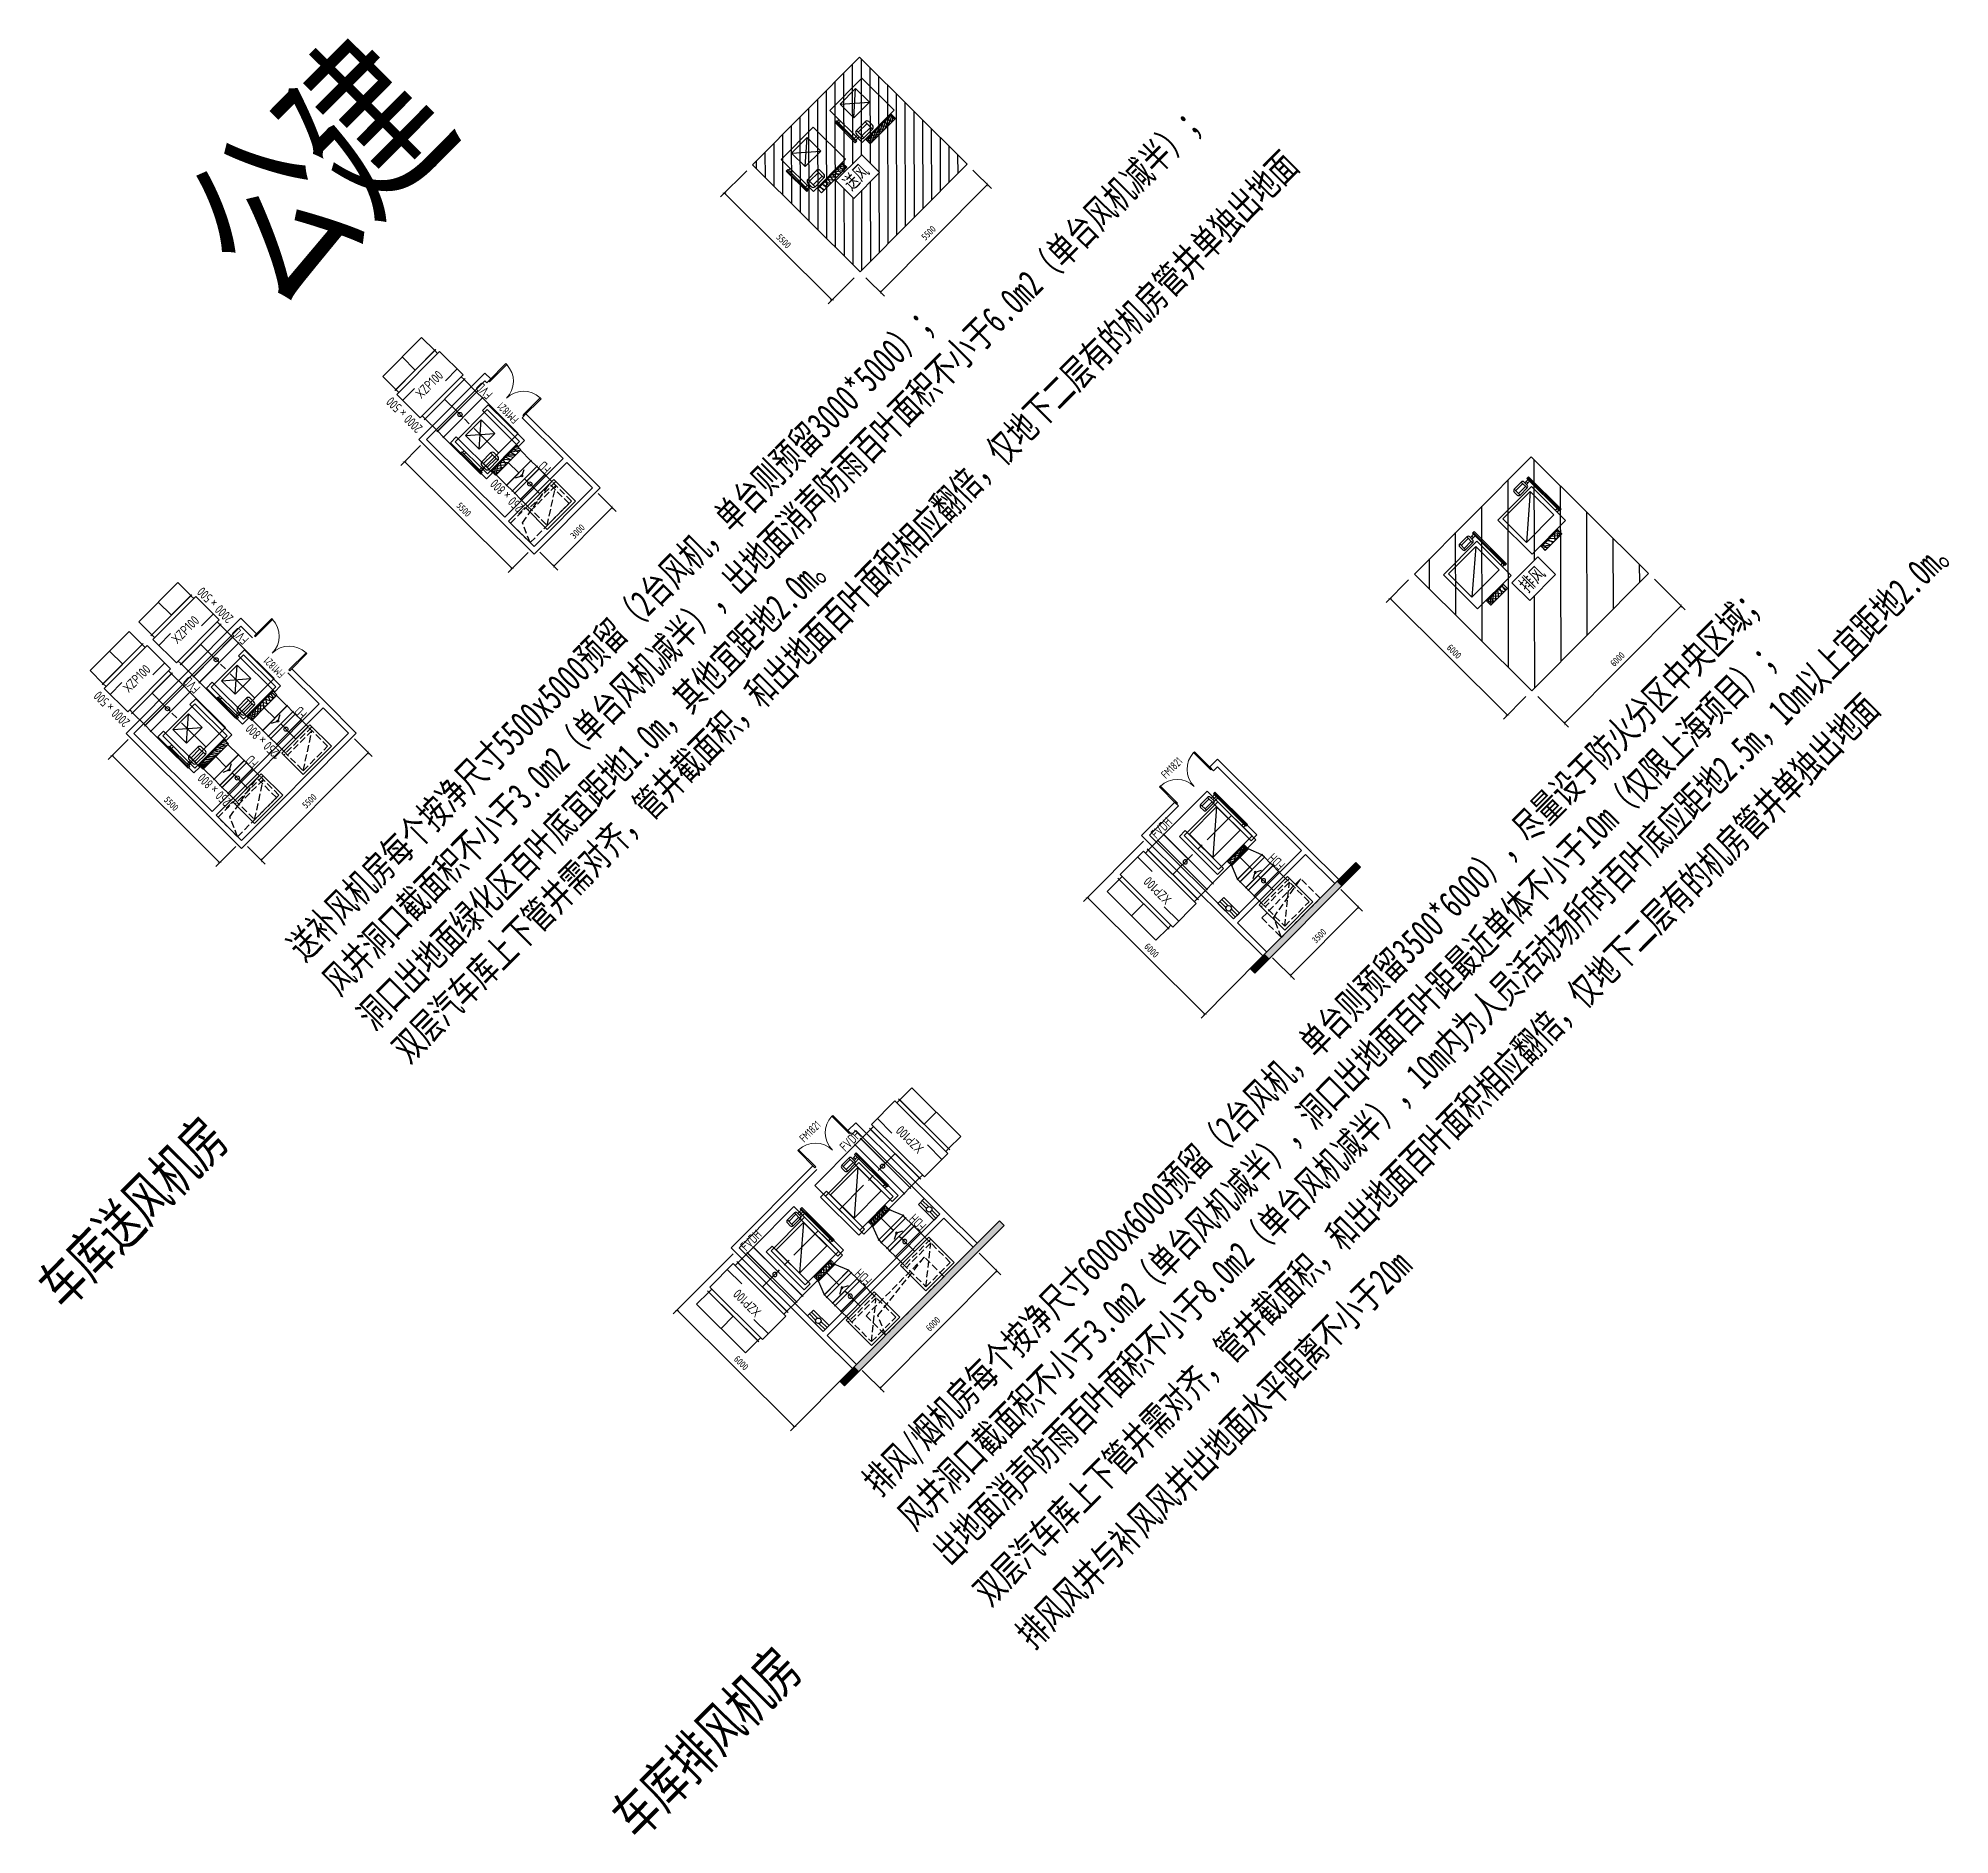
# Model space of a CAD drawing. Extents: x 517634312 to 520012312, y 3499191844 to 3500891844.
# Drawn here: x 518942104 to 519011395, y 3499994973 to 3500060108 of the extents above; entities that cross this region are included whole.
import ezdxf
from ezdxf.enums import TextEntityAlignment as Align

# ---------------------------------------------------------------- set-up
doc = ezdxf.new("R2010")
doc.units = 0
doc.header["$LTSCALE"] = 1000
doc.linetypes.add('CENTER', pattern=[2, 1.25, -0.25, 0.25, -0.25])
doc.linetypes.add('DASH', pattern=[0.35, 0.25, -0.1])
doc.layers.get('0').update_dxf_attribs({"linetype": 'CONTINUOUS'})
doc.layers.get('Defpoints').update_dxf_attribs({"color": 9, "linetype": 'CONTINUOUS'})
for name, color, linetype, plot in [('C-XREF-SLCT', 7, 'CONTINUOUS', False), ('DEFPOINTS-DUAL', 9, 'CENTER', False), ('H-CONA', 7, 'CONTINUOUS', False)]:
    doc.layers.add(name, color=color, linetype=linetype, plot=plot)
for name, color, linetype in [('H-BASE', 7, 'CONTINUOUS'), ('H-DAPP-DAPP', 131, 'CONTINUOUS'), ('H-DAPP-DDAMP', 131, 'CONTINUOUS'), ('H-DIMS', 7, 'CONTINUOUS'), ('H-DIMS-DUAL', 7, 'CONTINUOUS'), ('H-DUAL-FBOX', 131, 'CONTINUOUS'), ('H-DUCT-DUAL', 30, 'CONTINUOUS'), ('H-HOLE', 7, 'CONTINUOUS'), ('PUB_HATCH', 8, 'CONTINUOUS'), ('WALL', 50, 'CONTINUOUS'), ('WINDOW', 4, 'CONTINUOUS'), ('WINDOW_TEXT', 7, 'CONTINUOUS')]:
    doc.layers.add(name, color=color, linetype=linetype)
doc.styles.add('_TCH_WINDOW', font='Tssdeng.shx', dxfattribs={"width": 0.7, "height": 3.5, "bigfont": 'Tssdchn.shx'})
doc.styles.add('Acs', font='', dxfattribs={"width": 0.7})
doc.styles.add('TH-STYLE1', font='', dxfattribs={"width": 0.7})
doc.styles.add('TH-STYLE3', font='tssdeng.shx', dxfattribs={"width": 0.8, "bigfont": 'tssdchn.shx'})
doc.styles.get('Acs').set_extended_font_data('STFangsong')
doc.styles.get('TH-STYLE1').set_extended_font_data('STFangsong')
doc.dimstyles.new('TH-DIM100', dxfattribs={"dimscale": 100, "dimtxt": 2.5, "dimasz": 1, "dimexe": 2, "dimexo": 3, "dimgap": 1.5, "dimtad": 1, "dimdec": 3, "dimdsep": 46, "dimtxsty": 'TH-STYLE1', "dimblk": 'ARCHTICK', "dimcen": 0, "dimclrd": 256, "dimclre": 256, "dimclrt": 256, "dimazin": 2, "dimtfac": 1, "dimtdec": 3, "dimtofl": 0, "dimtmove": 0, "dimatfit": 3, "dimfxl": 0, "dimtolj": 1, "dimtzin": 0, "dimlwd": -1, "dimlwe": -1, "dimarcsym": 0})

msp = doc.modelspace()

# ---------------------------------------------------------------- texts
at = {"layer": 'H-CONA', "style": 'TH-STYLE1', "width": 0.7}
for s, p in [('风井洞口截面积不小于3.0m2（单台风机减半），出地面消声防雨百叶面积不小于6.0m2（单台风机减半）；', (518953017.5916258, 3500025345.517201)), ('双层汽车库上下管井需对齐，管井截面积，和出地面百叶面积相应翻倍，仅地下二层有的机房管井单独出地面', (518955544.0789473, 3500022904.634069)), ('送补风机房每个按净尺寸5500x5000预留（2台风机，单台则预留3000*5000）；', (518951755.3115758, 3500026591.780726)), ('出地面消声防雨百叶面积不小于8.0m2（单台风机减半），10m内为人员活动场所时百叶底应距地2.5m，10m以上宜距地2.0m。', (518975143.7741564, 3500004689.336681)), ('洞口出地面绿化区百叶底宜距地1.0m，其他宜距地2.0m。', (518954285.8216034, 3500024084.231439)), ('排风/烟机房每个按净尺寸6000x6000预留（2台风机，单台则预留3500*6000），尽量设于防火分区中央区域；', (518972613.2641289, 3500007196.885969)), ('风井洞口截面积不小于3.0m2（单台风机减半），洞口出地面百叶距最近单体不小于10m（仅限上海项目）；', (518973875.5441789, 3500005950.622443)), ('双层汽车库上下管井需对齐，管井截面积，和出地面百叶面积相应翻倍，仅地下二层有的机房管井单独出地面', (518976609.2310883, 3500003222.798997)), ('排风风井与补风风井出地面水平距离不小于20m', (518978172.750236, 3500001658.68412))]:
    msp.add_text(s, height=1000, rotation=45.15729539196171, dxfattribs=at).set_placement(p)
at = {"layer": 'H-CONA', "color": 3, "style": 'TH-STYLE1', "width": 0.7}
msp.add_text('送风', height=500, rotation=45.15729539196171, dxfattribs=at).set_placement((518971583.9551489, 3500054561.780725))
at = {"layer": 'H-CONA', "color": 6, "style": 'TH-STYLE1', "width": 0.7}
msp.add_text('排风', height=500, rotation=45.15729539196171, dxfattribs=at).set_placement((518996090.3474439, 3500039983.775471))
at = {"layer": 'H-DAPP-DAPP', "style": 'TH-STYLE3', "width": 0.75}
for p in [(518960720.088455, 3500044528.128439, 3000.000000000443), (518951878.3083569, 3500035637.66847, 3000.000000000443), (518950115.4010531, 3500033865.055191, 3000.000000000443)]:
    msp.add_text('FD', height=350, rotation=135.1572881541092, dxfattribs=at).set_placement(p)
at = {"layer": 'H-DAPP-DDAMP', "style": 'TH-STYLE3', "width": 0.75}
for s, rotation, p in [('FVD', 135.1572881541092, (518958608.3871177, 3500047231.367953, 3000.000000000443)), ('FVD', 135.1572881541092, (518949766.6070196, 3500038340.907984, 3000.000000000443)), ('FVD', 135.1572881541092, (518948003.6997157, 3500036568.294704, 3000.000000000443)), ('FVDH', 45.15729539196171, (518982646.3983011, 3500031058.256455, 3000.000000000443)), ('FDH', 135.1572881541092, (518987331.1120972, 3500030166.793018, 3000.000000000443)), ('FVDH', 45.15729539196171, (518971366.2310044, 3500019716.603328, 3000.000000000443)), ('FDH', 135.1572881541092, (518974324.7891933, 3500017088.861669, 3000.000000000443)), ('FVDH', 45.15729539196171, (518967771.3936551, 3500016101.35503, 3000.000000000443)), ('FDH', 135.1572881541092, (518972350.3330131, 3500015103.534796, 3000.000000000443))]:
    msp.add_text(s, height=350, rotation=rotation, dxfattribs=at).set_placement(p)
at = {"layer": 'H-DIMS', "style": 'TH-STYLE1', "width": 0.7}
for s, height, p in [('公建', 5000, (518950662.1756026, 3500050126.32445)), ('车库送风机房', 1500, (518943034.1477255, 3500013974.218429)), ('车库排风机房', 1500, (518963823.0268467, 3499994752.556299))]:
    msp.add_text(s, height=height, rotation=45.15729539196171, dxfattribs=at).set_placement(p)
at = {"layer": 'H-DIMS-DUAL', "style": 'TH-STYLE3', "width": 0.8}
for rotation, p in [(45.15729539196171, (518956278.371506, 3500047554.129194, 3000.000000000443)), (45.15729539196171, (518947436.5914079, 3500038663.669225, 3000.000000000443)), (45.15729539196171, (518945673.684104, 3500036891.055945, 3000.000000000443)), (135.1572881541092, (518982675.0740421, 3500029204.30087)), (135.1572881541092, (518973697.5264218, 3500020177.325889)), (135.1572881541092, (518967800.0693961, 3500014247.399446))]:
    msp.add_text('XZP100', height=350, rotation=rotation, dxfattribs=at).set_placement(p, align=Align.MIDDLE_CENTER)
at = {"layer": 'H-DIMS-DUAL', "style": 'TH-STYLE3', "width": 0.75}
for s, p in [('500', (518955304.2256327, 3500046762.260962, 3000.000000000443)), ('×', (518955490.350027, 3500046577.155694, 3000.000000000443)), ('2000', (518956063.0404711, 3500046007.601027, 3000.000000000443)), ('800', (518959078.1953682, 3500043778.686249, 6000.000000000443)), ('×', (518959264.3197625, 3500043593.580982, 6000.000000000443)), ('1250', (518959808.3756844, 3500043052.504048, 6000.000000000443)), ('500', (518948447.3623586, 3500039867.646101, 3000.000000000443)), ('×', (518948633.4867529, 3500039682.540834, 3000.000000000443)), ('2000', (518949206.177197, 3500039112.986167, 3000.000000000443)), ('500', (518944699.5382307, 3500036099.187713, 3000.000000000443)), ('×', (518944885.6626251, 3500035914.082446, 3000.000000000443)), ('2000', (518945458.3530692, 3500035344.527779, 3000.000000000443)), ('800', (518950211.6066371, 3500034906.503677, 3000.000000000443)), ('×', (518950397.7310315, 3500034721.398411, 3000.000000000443)), ('1250', (518950941.7869533, 3500034180.321476, 3000.000000000443)), ('800', (518948473.5079662, 3500033115.613, 6000.000000000443)), ('×', (518948659.6323606, 3500032930.507733, 6000.000000000443)), ('1250', (518949203.6882824, 3500032389.430799, 6000.000000000443))]:
    msp.add_text(s, height=350, rotation=135.1572881541092, dxfattribs=at).set_placement(p)

# ---------------------------------------------------------------- blocks, each defined once
blk = doc.blocks.new('HTFC-30-6')
h = blk.add_hatch()
h.set_pattern_fill('_USER', color=256, scale=100, angle=135, style=0, double=1, pattern_type=0)
h.set_pattern_definition([(135, (482734.1014805585, 498005.9246573696), (-70.71067811865476, -70.71067811865474), []), (225, (482734.1014805585, 498005.9246573696), (70.71067811865474, -70.71067811865477), [])])
h.paths.add_polyline_path([(113808.1014805585, 16387.92465736953), (113608.1014805585, 16387.92465736953), (113608.1014805585, 15537.92465736953), (113808.1014805585, 15537.92465736953)])
for p, q in [((115598.1014805585, 16822.92465736953), (113848.1014805585, 16822.92465736953)), ((113848.1014805585, 16822.92465736953), (113848.1014805585, 15102.92465736959)), ((115498.1014805585, 16662.9246573695), (114298.1014805585, 16662.92465736961)), ((114298.1014805585, 15262.92465736956), (114298.1014805585, 16662.92465736961)), ((115498.1014805585, 15262.92465736956), (114298.1014805585, 16662.92465736961)), ((115498.1014805585, 15262.92465736956), (115498.1014805585, 16662.9246573695)), ((115598.1014805585, 15102.92465736953), (115598.1014805585, 16822.92465736953)), ((113608.1014805585, 15537.92465736953), (113608.1014805585, 16387.92465736953)), ((113808.1014805585, 16387.92465736953), (113608.1014805585, 16387.92465736953)), ((113808.1014805585, 15537.92465736953), (113808.1014805585, 16387.92465736953)), ((113848.1014805585, 16387.92465736953), (113808.1014805585, 16387.92465736953)), ((113808.1014805585, 15537.92465736953), (113608.1014805585, 15537.92465736953)), ((113848.1014805585, 15537.92465736953), (113808.1014805585, 15537.92465736953)), ((115498.1014805585, 15262.92465736956), (114298.1014805585, 15262.92465736956)), ((115670.2117958318, 15609.12199211356), (115670.2117958318, 15248.34881330564)), ((115971.5317958321, 15609.12199211356), (115670.2117958318, 15609.12199211356)), ((115971.5317958321, 15248.34881330564), (115670.2117958318, 15248.34881330564)), ((115896.201795832, 15684.45199211352), (115745.5417958319, 15684.45199211352)), ((115745.5417958319, 15609.12199211356), (115745.5417958319, 15248.34881330564)), ((115896.201795832, 15609.12199211356), (115896.201795832, 15248.34881330564)), ((115971.5317958321, 15609.12199211356), (115971.5317958321, 15248.34881330564)), ((115598.1014805585, 15102.92465736953), (113848.1014805585, 15102.92465736959)), ((115917.9532135969, 15009.32463154549), (114257.52298031, 15009.32463154549)), ((114257.52298031, 14925.62463154548), (114257.52298031, 15009.32463154549)), ((115917.9532135969, 14967.47463154551), (114257.52298031, 14967.47463154551)), ((115917.9532135969, 14925.62463154548), (114257.52298031, 14925.62463154548)), ((114292.047837991, 15102.92465736959), (114292.047837991, 15009.32463154549)), ((114375.7478379908, 15102.92465736959), (114375.7478379908, 15009.32463154549)), ((115896.201795832, 15173.01881330568), (115745.5417958319, 15173.01881330568)), ((115779.0217958319, 15173.01881330562), (115779.0217958319, 15009.32463154549)), ((115862.721795832, 15102.92465736959), (115779.0217958319, 15102.92465736959)), ((115862.721795832, 15173.01881330562), (115862.721795832, 15009.32463154549)), ((115917.9532135969, 14925.62463154548), (115917.9532135969, 15009.32463154549))]:
    blk.add_line(p, q)
for centre, start, end in [((115745.5417958319, 15609.12199211356), 90, 180), ((115745.5417958319, 15248.34881330564), 180, 270), ((115896.201795832, 15609.12199211356), 0, 90), ((115896.201795832, 15248.34881330564), 270, 0)]:
    blk.add_arc(centre, 75.33000000000001, start, end)
blk = doc.blocks.new('*U14')
at = {"color": 7}
for p, q in [((1449.996043242047, -0.06207114721473772), (-0.00395676027983427, -0.06207114733115304)), ((-0.00395676027983427, -0.06207114733115304), (-0.003956760396249592, -1300.062071149063)), ((1449.996043242047, -1300.062071149063), (1449.996043242047, -0.06207114721473772)), ((-0.003956760396249592, -1300.062071149063), (1449.996043242047, -1300.062071149063))]:
    blk.add_line(p, q, dxfattribs=at)
at = {"color": 7, "linetype": 'DASH'}
for p, q in [((1449.996043242047, -100.0620711472729), (-0.00395676027983427, -100.0620711472729)), ((99.99604323972017, -1200.062071149063), (1349.996043242047, -200.0620711472729))]:
    blk.add_line(p, q, dxfattribs=at)
at = {"linetype": 'DASH'}
for p, q in [((99.99604323972017, -0.06207114733115304), (99.99604323972017, -1200.062071149063)), ((1349.996043242047, -200.0620711472729), (99.99604323972017, -200.0620711472729)), ((1349.996043242047, -1200.062071149063), (1349.996043242047, -0.06207114721473772)), ((99.99604323972017, -1200.062071149063), (1349.996043242047, -1200.062071149063))]:
    blk.add_line(p, q, dxfattribs=at)
blk = doc.blocks.new('CO控制柜')
at = {"layer": 'H-DAPP-DAPP'}
for p, q in [((960244.739986849, 376399.0058104486), (960558.1374464704, 376399.0058104486)), ((960244.739986849, 376299.0058104486), (960558.1374464704, 376299.0058104486)), ((960731.3425272272, 376399.0058104486), (961044.739986849, 376399.0058104486)), ((960731.3425272272, 376299.0058104486), (961044.739986849, 376299.0058104486))]:
    blk.add_line(p, q, dxfattribs=at)
blk.add_lwpolyline([(960244.739986849, 376199.0058104486), (961044.739986849, 376199.0058104486), (961044.739986849, 376499.0058104486), (960244.739986849, 376499.0058104486)], close=True, dxfattribs=at)
blk.add_circle((960644.7399868488, 376349.0058104486), 100, dxfattribs=at)
blk = doc.blocks.new('00000594Cent')
at = {"lineweight": -2}
blk.add_line((-218.75, 1.42e-14), (218.75, 1.42e-14), dxfattribs=at)
at = {"color": 0, "linetype": 'ByBlock', "lineweight": -2}
blk.add_circle((0, 1.42e-14), 125, dxfattribs=at)
blk = doc.blocks.new('00000594Body')
at = {"color": 0, "linetype": 'ByBlock', "lineweight": -2}
for p, q in [((-250, -500), (-249.9999999999964, 500)), ((250, 500), (-250, 500)), ((250, -500), (250.0000000000036, 500)), ((-250, -500), (250, -500))]:
    blk.add_line(p, q, dxfattribs=at)
blk = doc.blocks.new('00000550Cent')
at = {"color": 0, "linetype": 'ByBlock', "lineweight": -2}
for p in [(175, 350), (175, -350)]:
    blk.add_line(p, (0, 0), dxfattribs=at)
for radius in [55.3955500890495, 37.51539900800275, 26.83071063336451]:
    blk.add_circle((0, 0), radius, dxfattribs=at)
blk = doc.blocks.new('00000550Body')
at = {"color": 0, "linetype": 'ByBlock', "lineweight": -2}
for p, q in [((-250, -500), (-250, 500)), ((250, 500), (-250, 500)), ((250, -500), (250, 500)), ((-250, -500), (250, -500))]:
    blk.add_line(p, q, dxfattribs=at)
blk = doc.blocks.new('00000599Cent')
for p, q in [((-200, 600), (-200, -600)), ((200, 600), (-200, 600)), ((100, 600), (100, 270)), ((200, -600), (200, 600)), ((-100, -600), (-100, -270)), ((-200, -600), (200, -600))]:
    blk.add_line(p, q)
blk = doc.blocks.new('00000599Body')
for p, q in [((-250, -525), (-250, 525)), ((-250, 500), (-200, 500)), ((200, 500), (250, 500)), ((250, 525), (250, -525)), ((-200, -500), (-250, -500)), ((250, -500), (200, -500))]:
    blk.add_line(p, q)
blk = doc.blocks.new('_ArchTick')
at = {"color": 0, "linetype": 'ByBlock', "const_width": 0.15}
blk.add_lwpolyline([(-0.5, -0.5), (0.5, 0.5)], dxfattribs=at)
blk = doc.blocks.new('*D16')
at = {"layer": 'Defpoints', "color": 0, "transparency": 16777216}
for p in [(518991990.8521604, 3500040682.297267), (518996245.1240306, 3500036451.319738), (518995359.7919188, 3500035561.113413)]:
    blk.add_point(p, dxfattribs=at)
at = {"layer": 'H-CONA', "transparency": 16777216}
for p, q in [((518991779.3032689, 3500040469.583689), (518990964.4877579, 3500039650.282195)), ((518991105.5203524, 3500039792.091247), (518995359.791919, 3500035561.113413)), ((518996033.575139, 3500036238.60616), (518995218.7593246, 3500035419.304361))]:
    blk.add_line(p, q, dxfattribs=at)
at = {"layer": 'H-CONA', "transparency": 16777216, "xscale": 100, "yscale": 100, "zscale": 100}
for p, rotation in [((518991105.5203524, 3500039792.091247), 135.1572881541092), ((518995359.791919, 3500035561.113413), 315.1572881541092)]:
    blk.add_blockref('_ArchTick', p, dxfattribs=dict(at, rotation=rotation))
at = {"layer": 'H-CONA', "transparency": 16777216, "insert": (518993428.7128105, 3500037873.7384), "char_height": 250, "attachment_point": 5, "rotation": 315.1572881541092, "style": 'TH-STYLE1'}
blk.add_mtext('\\A1;6000', dxfattribs=at)
blk = doc.blocks.new('*D17')
at = {"layer": 'Defpoints', "color": 0, "transparency": 16777216}
for p in [(519000476.1015603, 3500040705.591608), (519001663.0434763, 3500039525.148943), (518996245.1240304, 3500036451.319739)]:
    blk.add_point(p, dxfattribs=at)
at = {"layer": 'H-CONA', "transparency": 16777216}
for p, q in [((519000688.8151655, 3500040494.042744), (519001804.8525467, 3500039384.116366)), ((518997432.0661798, 3500035270.876842), (519001663.0434766, 3500039525.148943)), ((518996457.8376358, 3500036239.770874), (518997573.8752499, 3500035129.844265))]:
    blk.add_line(p, q, dxfattribs=at)
at = {"layer": 'H-CONA', "transparency": 16777216, "xscale": 100, "yscale": 100, "zscale": 100}
for p, rotation in [((519001663.0434766, 3500039525.148943), 45.1572953919617), ((518997432.0661798, 3500035270.876842), 225.1572953919617)]:
    blk.add_blockref('_ArchTick', p, dxfattribs=dict(at, rotation=rotation))
at = {"layer": 'H-CONA', "transparency": 16777216, "insert": (518999350.4187344, 3500037594.069541), "char_height": 250, "attachment_point": 5, "rotation": 45.1572953919617, "style": 'TH-STYLE1'}
blk.add_mtext('\\A1;6000', dxfattribs=at)
blk = doc.blocks.new('*U15')
at = {"color": 7}
for p, q in [((1449.996043240834, -0.06207114721473772), (-0.00395676027983427, -0.06207114733115304)), ((-0.00395676027983427, -0.06207114733115304), (-0.003956760396249592, -1100.062071149879)), ((1449.996043240834, -1100.062071149879), (1449.996043240834, -0.06207114721473772)), ((-0.003956760396249592, -1100.062071149879), (1449.996043240834, -1100.062071149879))]:
    blk.add_line(p, q, dxfattribs=at)
at = {"color": 7, "linetype": 'DASH'}
for p, q in [((1449.996043240834, -100.0620711472729), (-0.00395676027983427, -100.0620711472729)), ((99.99604323972017, -1000.062071149879), (1349.996043240834, -200.0620711472729))]:
    blk.add_line(p, q, dxfattribs=at)
at = {"linetype": 'DASH'}
for p, q in [((99.99604323972017, -0.06207114733115304), (99.99604323972017, -1000.062071149879)), ((1349.996043240834, -200.0620711472729), (99.99604323972017, -200.0620711472729)), ((1349.996043240834, -1000.062071149879), (1349.996043240834, -0.06207114721473772)), ((99.99604323972017, -1000.062071149879), (1349.996043240834, -1000.062071149879))]:
    blk.add_line(p, q, dxfattribs=at)
blk = doc.blocks.new('HTFC-28-4')
h = blk.add_hatch()
h.set_pattern_fill('_USER', color=256, scale=100, angle=135, style=0, double=1, pattern_type=0)
h.set_pattern_definition([(135, (466156.2784159977, 506173.5274761417), (-70.71067811865476, -70.71067811865474), []), (225, (466156.2784159977, 506173.5274761417), (70.71067811865474, -70.71067811865477), [])])
h.paths.add_polyline_path([(98830.27841599775, 24756.02747614184), (98630.27841599775, 24756.02747614184), (98630.27841599775, 23456.02747614178), (98830.27841599775, 23456.02747614178)])
for p, q in [((98590.27841599775, 24931.02747614167), (96940.27841599798, 24931.02747614178)), ((96940.27841599798, 24931.02747614178), (96940.27841599798, 23281.02747614178)), ((97740.27841599775, 24506.02747614184), (97040.27841599798, 24506.02747614178)), ((97040.27841599798, 23706.02747614184), (97040.27841599798, 24506.02747614178)), ((97040.27841599798, 23706.02747614184), (97740.27841599798, 24506.02747614178)), ((97740.27841599798, 23706.02747614184), (97040.27841599798, 24506.02747614178)), ((97740.27841599798, 23706.02747614184), (97740.27841599775, 24506.02747614184)), ((98590.27841599775, 24931.02747614167), (98590.27841599798, 23281.02747614172)), ((98630.27841599775, 24756.02747614184), (98590.27841599775, 24756.02747614184)), ((98630.27841599775, 23456.02747614178), (98630.27841599775, 24756.02747614184)), ((98830.27841599775, 24756.02747614184), (98630.27841599775, 24756.02747614184)), ((98830.27841599775, 23456.02747614178), (98830.27841599775, 24756.02747614184)), ((97740.27841599798, 23706.02747614184), (97040.27841599798, 23706.02747614184)), ((98133.22373127122, 23896.25060558776), (98133.22373127122, 23445.28413207785)), ((98509.87373127136, 23896.25060558776), (98133.22373127122, 23896.25060558776)), ((98415.71123127127, 23990.41310558774), (98227.38623127132, 23990.41310558774)), ((98227.38623127132, 23896.25060558776), (98227.38623127132, 23445.28413207785)), ((98415.71123127127, 23896.25060558776), (98415.71123127127, 23445.28413207785)), ((98509.87373127136, 23896.25060558776), (98509.87373127136, 23445.28413207785)), ((98590.27841599798, 23281.02747614172), (96940.27841599798, 23281.02747614178)), ((98418.63014903641, 23187.42745031769), (97368.69991574949, 23187.42745031769)), ((97368.69991574949, 23103.72745031767), (97368.69991574949, 23187.42745031769)), ((98418.63014903641, 23145.57745031771), (97368.69991574949, 23145.57745031771)), ((98418.63014903641, 23103.72745031767), (97368.69991574949, 23103.72745031767)), ((97403.22477343027, 23281.02747614178), (97403.22477343027, 23187.42745031769)), ((97486.92477343022, 23281.02747614178), (97486.92477343022, 23187.42745031769)), ((98509.87373127136, 23445.28413207785), (98133.22373127122, 23445.28413207785)), ((98415.71123127127, 23351.12163207788), (98227.38623127132, 23351.12163207788)), ((98279.69873127132, 23351.12163207782), (98279.69873127132, 23187.42745031769)), ((98363.39873127127, 23281.02747614178), (98279.69873127132, 23281.02747614178)), ((98363.39873127127, 23351.12163207782), (98363.39873127127, 23187.42745031769)), ((98418.63014903641, 23103.72745031767), (98418.63014903641, 23187.42745031769)), ((98630.27841599775, 23456.02747614178), (98590.27841599775, 23456.02747614178)), ((98830.27841599775, 23456.02747614178), (98630.27841599775, 23456.02747614178))]:
    blk.add_line(p, q)
for centre, start, end in [((98227.38623127132, 23896.25060558776), 90, 180), ((98415.71123127127, 23896.25060558776), 0, 90), ((98227.38623127132, 23445.28413207785), 180, 270), ((98415.71123127127, 23445.28413207785), 270, 0)]:
    blk.add_arc(centre, 94.16250000000001, start, end)
blk = doc.blocks.new('00000593Cent')
at = {"lineweight": -2}
blk.add_line((-218.75, 0), (218.75, 0), dxfattribs=at)
at = {"color": 0, "linetype": 'ByBlock', "lineweight": -2}
blk.add_circle((0, 0), 125, dxfattribs=at)
blk = doc.blocks.new('00000593Body')
at = {"color": 0, "linetype": 'ByBlock', "lineweight": -2}
for p, q in [((250, 500), (-250, 500)), ((-250, -500), (-249.9999999999964, 500)), ((250, -500), (250.0000000000036, 500)), ((-250, -500), (250, -500))]:
    blk.add_line(p, q, dxfattribs=at)
blk = doc.blocks.new('*D18')
at = {"layer": 'Defpoints', "color": 0, "transparency": 16777216}
for p in [(518967995.5843248, 3500055515.719836), (518971895.3335389, 3500051637.323768), (518970880.2514401, 3500050616.653114)]:
    blk.add_point(p, dxfattribs=at)
at = {"layer": 'H-CONA', "transparency": 16777216}
for p, q in [((518967784.0354333, 3500055303.006258), (518966839.4699094, 3500054353.24041)), ((518966980.5025039, 3500054495.049462), (518970880.25144, 3500050616.653114)), ((518971683.7846475, 3500051424.610189), (518970739.2188456, 3500050474.844062))]:
    blk.add_line(p, q, dxfattribs=at)
at = {"layer": 'H-CONA', "transparency": 16777216, "xscale": 100, "yscale": 100, "zscale": 100}
for p, rotation in [((518966980.5025039, 3500054495.049462), 135.1572881541092), ((518970880.25144, 3500050616.653114), 315.1572881541092)]:
    blk.add_blockref('_ArchTick', p, dxfattribs=dict(at, rotation=rotation))
at = {"layer": 'H-CONA', "transparency": 16777216, "insert": (518969126.4336467, 3500052752.987357), "char_height": 250, "attachment_point": 5, "rotation": 315.1572881541092, "style": 'TH-STYLE1'}
blk.add_mtext('\\A1;5500', dxfattribs=at)
blk = doc.blocks.new('*D19')
at = {"layer": 'Defpoints', "color": 0, "transparency": 16777216}
for p in [(518975773.7296079, 3500055537.072982), (518976512.9093851, 3500054801.940676), (518971895.3335389, 3500051637.323768)]:
    blk.add_point(p, dxfattribs=at)
at = {"layer": 'H-CONA', "transparency": 16777216}
for p, q in [((518975986.443213, 3500055325.524117), (518976654.7184556, 3500054660.9081)), ((518972634.51353, 3500050902.191251), (518976512.9093854, 3500054801.940677)), ((518972108.0471444, 3500051425.774903), (518972776.3226001, 3500050761.158674))]:
    blk.add_line(p, q, dxfattribs=at)
at = {"layer": 'H-CONA', "transparency": 16777216, "xscale": 100, "yscale": 100, "zscale": 100}
for p, rotation in [((518976512.9093854, 3500054801.940677), 45.1572953919617), ((518972634.51353, 3500050902.191251), 225.1572953919617)]:
    blk.add_blockref('_ArchTick', p, dxfattribs=dict(at, rotation=rotation))
at = {"layer": 'H-CONA', "transparency": 16777216, "insert": (518974376.5753638, 3500053048.122613), "char_height": 250, "attachment_point": 5, "rotation": 45.1572953919617, "style": 'TH-STYLE1'}
blk.add_mtext('\\A1;5500', dxfattribs=at)
blk = doc.blocks.new('*D25')
at = {"transparency": 16777216}
for p, q in [((518976206.1580217, 3500016063.389358), (518976993.9379103, 3500015279.923057)), ((518972621.1515429, 3500011166.683532), (518976852.1288402, 3500015420.955634)), ((518971975.1804922, 3500011809.117487), (518972762.960613, 3500011025.650955))]:
    blk.add_line(p, q, dxfattribs=at)
at = {"layer": 'Defpoints', "color": 0, "transparency": 16777216}
for p in [(518975993.4444168, 3500016274.938222), (518976852.1288402, 3500015420.955634), (518971762.4668872, 3500012020.666351)]:
    blk.add_point(p, dxfattribs=at)
at = {"transparency": 16777216, "xscale": 100, "yscale": 100, "zscale": 100}
for p, rotation in [((518976852.1288402, 3500015420.955634), 45.15729539196171), ((518972621.1515429, 3500011166.683532), 225.1572953919617)]:
    blk.add_blockref('_ArchTick', p, dxfattribs=dict(at, rotation=rotation))
at = {"transparency": 16777216, "insert": (518974539.5040977, 3500013489.876233), "char_height": 250, "attachment_point": 5, "rotation": 45.15729539196171, "style": 'TH-STYLE1'}
blk.add_mtext('\\A1;6000', dxfattribs=at)
blk = doc.blocks.new('*D26')
at = {"transparency": 16777216}
for p, q in [((518967296.6461253, 3500016038.930304), (518965124.4132702, 3500013854.738177)), ((518965265.4458647, 3500013996.54723), (518969519.7174318, 3500009765.569395)), ((518971550.9179955, 3500011807.952774), (518969378.6848373, 3500009623.760343))]:
    blk.add_line(p, q, dxfattribs=at)
at = {"layer": 'Defpoints', "color": 0, "transparency": 16777216}
for p in [(518967508.1950171, 3500016251.643882), (518971762.4668872, 3500012020.666352), (518969519.7174318, 3500009765.569395)]:
    blk.add_point(p, dxfattribs=at)
at = {"transparency": 16777216, "xscale": 100, "yscale": 100, "zscale": 100}
for p, rotation in [((518965265.4458647, 3500013996.54723), 135.1572881541092), ((518969519.7174318, 3500009765.569395), 315.1572881541092)]:
    blk.add_blockref('_ArchTick', p, dxfattribs=dict(at, rotation=rotation))
at = {"transparency": 16777216, "insert": (518967588.6383226, 3500012078.194381), "char_height": 250, "attachment_point": 5, "rotation": 315.1572881541092, "style": 'TH-STYLE1'}
blk.add_mtext('\\A1;6000', dxfattribs=at)
blk = doc.blocks.new('*D27')
at = {"transparency": 16777216}
for p, q in [((518989318.2553635, 3500029247.677503), (518990106.0352516, 3500028464.211203)), ((518987496.1560922, 3500026123.585053), (518989964.2261817, 3500028605.243779)), ((518986850.1851382, 3500026766.018912), (518987637.965162, 3500025982.552477))]:
    blk.add_line(p, q, dxfattribs=at)
at = {"layer": 'Defpoints', "color": 0, "transparency": 16777216}
for p in [(518989105.5417583, 3500029459.226367), (518989964.2261817, 3500028605.243779), (518986637.4715331, 3500026977.567777)]:
    blk.add_point(p, dxfattribs=at)
at = {"transparency": 16777216, "xscale": 100, "yscale": 100, "zscale": 100}
for p, rotation in [((518989964.2261817, 3500028605.243779), 45.15729539196171), ((518987496.1560922, 3500026123.585053), 225.1572953919617)]:
    blk.add_blockref('_ArchTick', p, dxfattribs=dict(at, rotation=rotation))
at = {"transparency": 16777216, "insert": (518988533.0550432, 3500027560.471066), "char_height": 250, "attachment_point": 5, "rotation": 45.15729539196171, "style": 'TH-STYLE1'}
blk.add_mtext('\\A1;3500', dxfattribs=at)
blk = doc.blocks.new('*D28')
at = {"transparency": 16777216}
for p, q in [((518982171.6507716, 3500030995.831728), (518979999.4179168, 3500028811.639603)), ((518980140.4505112, 3500028953.448655), (518984394.7220778, 3500024722.47082)), ((518986425.9226418, 3500026764.854199), (518984253.6894834, 3500024580.661768))]:
    blk.add_line(p, q, dxfattribs=at)
at = {"layer": 'Defpoints', "color": 0, "transparency": 16777216}
for p in [(518982383.1996634, 3500031208.545307), (518986637.4715335, 3500026977.567778), (518984394.7220778, 3500024722.47082)]:
    blk.add_point(p, dxfattribs=at)
at = {"transparency": 16777216, "xscale": 100, "yscale": 100, "zscale": 100}
for p, rotation in [((518980140.4505112, 3500028953.448655), 135.1572881541092), ((518984394.7220778, 3500024722.47082), 315.1572881541092)]:
    blk.add_blockref('_ArchTick', p, dxfattribs=dict(at, rotation=rotation))
at = {"transparency": 16777216, "insert": (518982463.6429689, 3500027035.095806), "char_height": 250, "attachment_point": 5, "rotation": 315.1572881541092, "style": 'TH-STYLE1'}
blk.add_mtext('\\A1;6000', dxfattribs=at)
blk = doc.blocks.new('$DorLib2D$00000002')
for p, q in [((-0.5, -5.684341886080802e-17), (-0.5000000000000007, 0.4875)), ((-0.4750000000000007, 0.4875), (-0.5000000000000007, 0.4875)), ((-0.475, -2.842170943040401e-17), (-0.4750000000000007, 0.4875)), ((0.475, -2.842170943040401e-17), (0.4750000000000007, 0.4875)), ((0.4750000000000007, 0.4875), (0.5000000000000007, 0.4875)), ((0.5, -5.684341886080802e-17), (0.5000000000000007, 0.4875)), ((-0.5, -5.684341886080802e-17), (-0.475, -2.842170943040401e-17)), ((0.5, -5.684341886080802e-17), (0.475, -2.842170943040401e-17))]:
    blk.add_line(p, q)
at = {"lineweight": 13}
for centre, start, end in [((-0.4875, -4.263256414560601e-17), 0, 88.53071641864632), ((0.4875, -4.263256414560601e-17), 91.4692835813537, 180)]:
    blk.add_arc(centre, 0.4875, start, end, dxfattribs=at)
blk = doc.blocks.new('*D21')
at = {"transparency": 16777216}
for p, q in [((518950188.7088935, 3500030305.419949), (518954067.104749, 3500034205.169375)), ((518953563.7494471, 3500034705.768492), (518954208.9138188, 3500034064.136799)), ((518949685.3533785, 3500030806.019278), (518950330.5179634, 3500030164.387372))]:
    blk.add_line(p, q, dxfattribs=at)
at = {"layer": 'Defpoints', "color": 0, "transparency": 16777216}
for p in [(518953351.0358419, 3500034917.317357), (518954067.104749, 3500034205.169375), (518949472.6397736, 3500031017.568142)]:
    blk.add_point(p, dxfattribs=at)
at = {"transparency": 16777216, "xscale": 100, "yscale": 100, "zscale": 100}
for p, rotation in [((518954067.104749, 3500034205.169375), 45.15729539196171), ((518950188.7088935, 3500030305.419949), 225.1572953919617)]:
    blk.add_blockref('_ArchTick', p, dxfattribs=dict(at, rotation=rotation))
at = {"transparency": 16777216, "insert": (518951930.7707276, 3500032451.351313), "char_height": 250, "attachment_point": 5, "rotation": 45.15729539196171, "style": 'TH-STYLE1'}
blk.add_mtext('\\A1;5500', dxfattribs=at)
blk = doc.blocks.new('*D22')
at = {"transparency": 16777216}
for p, q in [((518945361.3416672, 3500034683.250633), (518944639.233551, 3500033957.166936)), ((518948680.0150821, 3500030220.57964), (518944780.2661455, 3500034098.975988)), ((518949261.0908818, 3500030804.854565), (518948538.9824877, 3500030078.770588))]:
    blk.add_line(p, q, dxfattribs=at)
at = {"layer": 'Defpoints', "color": 0, "transparency": 16777216}
for p in [(518945572.890559, 3500034895.964211), (518944780.2661455, 3500034098.975988), (518949472.6397736, 3500031017.568143)]:
    blk.add_point(p, dxfattribs=at)
at = {"transparency": 16777216, "xscale": 100, "yscale": 100, "zscale": 100}
for p, rotation in [((518944780.2661455, 3500034098.975988), 135.1572881541092), ((518948680.0150821, 3500030220.57964), 315.1572881541092)]:
    blk.add_blockref('_ArchTick', p, dxfattribs=dict(at, rotation=rotation))
at = {"transparency": 16777216, "insert": (518946926.1972885, 3500032356.913883), "char_height": 250, "attachment_point": 5, "rotation": 315.1572881541092, "style": 'TH-STYLE1'}
blk.add_mtext('\\A1;5500', dxfattribs=at)
blk = doc.blocks.new('*D23')
at = {"transparency": 16777216}
for p, q in [((518960793.3961985, 3500040968.493294), (518962908.8848472, 3500043095.629345)), ((518962405.5295451, 3500043596.228461), (518963050.6939173, 3500042954.596768)), ((518960290.0407803, 3500041469.092526), (518960935.2052686, 3500040827.460717))]:
    blk.add_line(p, q, dxfattribs=at)
at = {"layer": 'Defpoints', "color": 0, "transparency": 16777216}
for p in [(518962192.8159399, 3500043807.777326), (518962908.8848472, 3500043095.629345), (518960077.3271751, 3500041680.641391)]:
    blk.add_point(p, dxfattribs=at)
at = {"transparency": 16777216, "xscale": 100, "yscale": 100, "zscale": 100}
for p, rotation in [((518962908.8848472, 3500043095.629345), 45.15729539196171), ((518960793.3961985, 3500040968.493294), 225.1572953919617)]:
    blk.add_blockref('_ArchTick', p, dxfattribs=dict(at, rotation=rotation))
at = {"transparency": 16777216, "insert": (518961654.0044296, 3500042228.11797), "char_height": 250, "attachment_point": 5, "rotation": 45.15729539196171, "style": 'TH-STYLE1'}
blk.add_mtext('\\A1;3000', dxfattribs=at)
blk = doc.blocks.new('*D24')
at = {"transparency": 16777216}
for p, q in [((518955966.0290694, 3500045346.323882), (518955243.9209528, 3500044620.240185)), ((518959284.7024834, 3500040883.652889), (518955384.9535472, 3500044762.049237)), ((518959865.7782836, 3500041467.927814), (518959143.669889, 3500040741.843837))]:
    blk.add_line(p, q, dxfattribs=at)
at = {"layer": 'Defpoints', "color": 0, "transparency": 16777216}
for p in [(518956177.577961, 3500045559.03746), (518955384.9535472, 3500044762.049237), (518960077.3271754, 3500041680.641392)]:
    blk.add_point(p, dxfattribs=at)
at = {"transparency": 16777216, "xscale": 100, "yscale": 100, "zscale": 100}
for p, rotation in [((518955384.9535472, 3500044762.049237), 135.1572881541092), ((518959284.7024834, 3500040883.652889), 315.1572881541092)]:
    blk.add_blockref('_ArchTick', p, dxfattribs=dict(at, rotation=rotation))
at = {"transparency": 16777216, "insert": (518957530.8846903, 3500043019.987132), "char_height": 250, "attachment_point": 5, "rotation": 315.1572881541092, "style": 'TH-STYLE1'}
blk.add_mtext('\\A1;5500', dxfattribs=at)
blk = doc.blocks.new('AcsAcadShareArea')
for points in [[(-0.002982308948412538, -0.001911495820968412), (118899.9970176911, -0.001911495820968412), (118899.9970176911, 84999.99808850419), (-0.002982308948412538, 84999.99808850419)], [(6892.879720613268, -0.001911495820968412), (28409.43882880723, -0.001911495820968412), (28409.43882880723, 2708.35817333716), (6892.879720613268, 2708.35817333716)], [(-0.002982308948412538, -0.001911495820968412), (6892.879720613268, -0.001911495820968412), (6892.879720613268, 2699.186427146057), (-0.002982308948412538, 2699.186427146057)], [(-0.002982308948412538, 733.0032329981682), (-0.002982308948412538, 733.0032329981682), (-0.002982308948412538, -0.001911495820968412), (-0.002982308948412538, -0.001911495820968412)]]:
    blk.add_lwpolyline(points, close=True)
at = {"insert": (596.8247381596825, 1991.362676623604), "char_height": 1000, "width": 6073.899826576095, "attachment_point": 1, "style": 'Acs'}
blk.add_mtext('唯一编号：', dxfattribs=at)
at = {"style": 'Acs', "width": 0.8}
blk.add_attdef('唯一编号', (7537.400782513572, 860.8092080655974), '', height=1000, dxfattribs=at)

# ---------------------------------------------------------------- dimensions: what is measured, and where the dimension line sits
for base, p1, p2, angle, picture, middle in [((518955384.9535472, 3500044762.049237), (518960077.3271753, 3500041680.641391), (518956177.5779608, 3500045559.03746), 135.1572881541092, '*D24', (518957530.8846903, 3500043019.987132)), ((518962908.8848472, 3500043095.629345), (518960077.3271753, 3500041680.641391), (518962192.81594, 3500043807.777327), 45.15729539196171, '*D23', (518961654.0044296, 3500042228.11797)), ((518944780.2661455, 3500034098.975988), (518949472.6397734, 3500031017.568142), (518945572.8905589, 3500034895.964211), 135.1572881541092, '*D22', (518946926.1972885, 3500032356.913883)), ((518954067.104749, 3500034205.169375), (518949472.6397734, 3500031017.568142), (518953351.0358419, 3500034917.317357), 45.15729539196171, '*D21', (518951930.7707276, 3500032451.351313)), ((518984394.7220778, 3500024722.47082), (518982383.199663, 3500031208.545306), (518986637.4715334, 3500026977.567777), 135.1572881541092, '*D28', (518982463.6429689, 3500027035.095806)), ((518989964.2261817, 3500028605.243779), (518986637.4715334, 3500026977.567777), (518989105.5417587, 3500029459.226368), 45.15729539196171, '*D27', (518988533.0550432, 3500027560.471066)), ((518969519.7174318, 3500009765.569395), (518967508.195017, 3500016251.643881), (518971762.4668874, 3500012020.666352), 135.1572881541092, '*D26', (518967588.6383226, 3500012078.194381)), ((518976852.1288402, 3500015420.955634), (518971762.4668874, 3500012020.666352), (518975993.4444166, 3500016274.938222), 45.15729539196171, '*D25', (518974539.5040977, 3500013489.876233))]:
    dim = msp.add_linear_dim(base=base, p1=p1, p2=p2, angle=angle, dimstyle='TH-DIM100')
    dim.commit()
    dim.dimension.update_dxf_attribs({"geometry": picture, "text_midpoint": middle})
at = {"layer": 'H-CONA'}
for base, p1, p2, angle, picture, middle in [((518970880.2514401, 3500050616.653114), (518967995.5843246, 3500055515.719836), (518971895.3335391, 3500051637.323767), 135.1572881541092, '*D18', (518969126.4336467, 3500052752.987357)), ((518976512.9093851, 3500054801.940676), (518971895.3335391, 3500051637.323767), (518975773.7296076, 3500055537.072982), 45.15729539196171, '*D19', (518974376.5753638, 3500053048.122613))]:
    dim = msp.add_linear_dim(base=base, p1=p1, p2=p2, angle=angle, dimstyle='TH-DIM100', dxfattribs=at)
    dim.commit()
    dim.dimension.update_dxf_attribs({"geometry": picture, "text_midpoint": middle})
at = {"layer": 'H-CONA', "color": 3}
for base, p1, p2, angle, picture, middle in [((518995359.7919188, 3500035561.113413), (518991990.8521602, 3500040682.297267), (518996245.1240305, 3500036451.319738), 135.1572881541092, '*D16', (518993428.7128105, 3500037873.7384)), ((519001663.0434763, 3500039525.148943), (518996245.1240305, 3500036451.319738), (519000476.1015598, 3500040705.591609), 45.15729539196171, '*D17', (518999350.4187344, 3500037594.069541))]:
    dim = msp.add_linear_dim(base=base, p1=p1, p2=p2, angle=angle, dimstyle='TH-DIM100', dxfattribs=at)
    dim.commit()
    dim.dimension.update_dxf_attribs({"geometry": picture, "text_midpoint": middle})

# ---------------------------------------------------------------- hatches: boundary and pattern name
at = {"layer": 'H-CONA'}
h = msp.add_hatch(dxfattribs=at)
h.set_pattern_fill('ANSI31', color=3, scale=100, angle=42.99223178691373)
h.set_pattern_definition([(90.15729226306227, (513985439.0557102, 3497452728.773761), (-317.4988035820553, -0.8716214565465634), [])])
h.paths.add_polyline_path([(518971019.4630723, 3500054943.322513), (518971955.5668507, 3500055884.580164), (518972600.089039, 3500055243.587069), (518971663.9852607, 3500054302.329418)], flags=16)
h.paths.add_polyline_path([(518967995.5843246, 3500055515.719836), (518971873.9803931, 3500059415.46905), (518975773.7296076, 3500055537.072982), (518971895.3335391, 3500051637.323767)])
h = msp.add_hatch(dxfattribs=at)
h.set_pattern_fill('ANSI31', color=6, scale=300, angle=42.99223178691373)
h.set_pattern_definition([(90.15729226306227, (514059853.3807858, 3497489398.195498), (-952.4964107461658, -2.61486436963969), [])])
h.paths.add_polyline_path([(518991990.8521602, 3500040682.297267), (518996221.8296894, 3500044936.569138), (519000476.1015598, 3500040705.591609), (518996245.1240305, 3500036451.319738)])
h.paths.add_polyline_path([(518995525.8553672, 3500040365.317259), (518996461.9591456, 3500041306.57491), (518997106.481334, 3500040665.581814), (518996170.3775556, 3500039724.324163)], flags=16)
at = {"layer": 'PUB_HATCH'}
for points in [[(518989176.058051, 3500029530.130899), (518989346.2289258, 3500029360.891798), (518990032.5629328, 3500030051.004529), (518989862.392058, 3500030220.243631)], [(518989176.0580509, 3500029530.130899), (518989346.2289257, 3500029360.891798), (518990032.5629327, 3500030051.004529), (518989862.392058, 3500030220.243631)], [(518986566.9552413, 3500026906.663246), (518986737.1261161, 3500026737.424145), (518989346.2289258, 3500029360.891798), (518989176.058051, 3500029530.130899)], [(518986566.9552412, 3500026906.663246), (518986737.126116, 3500026737.424145), (518989346.2289257, 3500029360.891798), (518989176.0580509, 3500029530.130899)], [(518986208.253925, 3500026205.640161), (518986737.1261161, 3500026737.424145), (518986566.9552413, 3500026906.663246), (518986038.0830501, 3500026374.879262)], [(518986208.2539248, 3500026205.640161), (518986737.126116, 3500026737.424145), (518986566.9552412, 3500026906.663246), (518986038.08305, 3500026374.879262)], [(518976063.9607089, 3500016345.842753), (518976234.1315837, 3500016176.603652), (518977115.5852357, 3500017062.910292), (518976945.4143608, 3500017232.149393)], [(518976063.9607088, 3500016345.842753), (518976234.1315836, 3500016176.603652), (518977115.5852355, 3500017062.910292), (518976945.4143607, 3500017232.149393)], [(518971691.9505953, 3500011949.761821), (518971862.1214702, 3500011780.522719), (518976234.1315837, 3500016176.603652), (518976063.9607089, 3500016345.842753)], [(518971691.9505953, 3500011949.761821), (518971862.1214701, 3500011780.522719), (518976234.1315836, 3500016176.603652), (518976063.9607088, 3500016345.842753)], [(518971333.249279, 3500011248.738736), (518971862.1214702, 3500011780.522719), (518971691.9505953, 3500011949.761821), (518971163.0784042, 3500011417.977837)], [(518971333.2492789, 3500011248.738736), (518971862.1214701, 3500011780.522719), (518971691.9505953, 3500011949.761821), (518971163.0784041, 3500011417.977837)]]:
    msp.add_hatch(color=256, dxfattribs=at).paths.add_polyline_path(points)

# ---------------------------------------------------------------- linework, layer by layer
at = {"layer": 'DEFPOINTS-DUAL'}
for p, q in [((518955771.0996521, 3500048078.810741), (518955296.7713744, 3500048550.541826)), ((518957288.0973442, 3500046570.119397), (518956834.9512378, 3500047020.784294)), ((518958794.0438088, 3500045072.418769), (518957501.0945559, 3500046358.288455)), ((518959141.3342025, 3500044727.02997), (518959522.3695804, 3500044348.080958)), ((518959735.366792, 3500044136.250016), (518959818.3513115, 3500044053.71988)), ((518960031.3485231, 3500043841.888938), (518960284.2171836, 3500043590.404865)), ((518946929.319554, 3500039188.350772), (518946454.9912763, 3500039660.081856)), ((518945166.4122502, 3500037415.737493), (518944692.0839725, 3500037887.468577)), ((518948446.3172461, 3500037679.659427), (518947993.1711397, 3500038130.324324)), ((518949952.2637107, 3500036181.958799), (518948659.3144578, 3500037467.828485)), ((518946683.4099423, 3500035907.046148), (518946230.2638359, 3500036357.711045)), ((518948189.3564068, 3500034409.34552), (518946896.407154, 3500035695.215206)), ((518950299.5541044, 3500035836.570001), (518950680.5894823, 3500035457.620988)), ((518950893.5866939, 3500035245.790047), (518950976.5712134, 3500035163.259911)), ((518951189.5684251, 3500034951.428969), (518951442.4370856, 3500034699.944895)), ((518948536.6468005, 3500034063.956721), (518948917.6821784, 3500033685.007709)), ((518949130.6793901, 3500033473.176767), (518949213.6639096, 3500033390.646631)), ((518949426.6611212, 3500033178.81569), (518949679.5297817, 3500032927.331616)), ((518985358.147387, 3500031930.892895), (518983787.5818508, 3500030351.680353)), ((518983575.8919418, 3500030138.82495), (518983229.4197279, 3500029790.445177)), ((518986020.8983825, 3500030058.872298), (518985666.3757266, 3500030411.453758)), ((518986021.0401916, 3500030058.731265), (518986111.0655322, 3500029969.19886)), ((518986324.0627438, 3500029757.367918), (518986414.0880844, 3500029667.835513)), ((518986627.0852961, 3500029456.004571), (518986878.8432097, 3500029205.625163)), ((518982171.3932804, 3500028726.593591), (518981732.4742335, 3500028285.258003)), ((518974219.9239266, 3500020731.346117), (518974658.8429734, 3500021172.681705)), ((518972815.4252652, 3500019319.114758), (518973161.8974791, 3500019667.494532)), ((518971138.9442582, 3500017633.40361), (518972603.5943236, 3500019106.117547)), ((518970377.3683029, 3500016867.634674), (518968912.7182375, 3500015394.920737)), ((518973014.5754787, 3500016980.940948), (518972660.0528228, 3500017333.522409)), ((518973014.7172877, 3500016980.799916), (518973104.7426283, 3500016891.267511)), ((518973317.73984, 3500016679.436569), (518973407.7651806, 3500016589.904164)), ((518973620.7623922, 3500016378.073222), (518973872.5203059, 3500016127.693813)), ((518968700.8872958, 3500015181.923525), (518968354.4150819, 3500014833.543752)), ((518971040.1192983, 3500014995.614076), (518970685.5966425, 3500015348.195537)), ((518971040.2611074, 3500014995.473043), (518971130.286448, 3500014905.940638)), ((518971343.2836596, 3500014694.109696), (518971433.3090003, 3500014604.577291)), ((518971646.3062119, 3500014392.746349), (518971898.0641255, 3500014142.36694)), ((518967296.3886344, 3500013769.692166), (518966857.4695876, 3500013328.356578))]:
    msp.add_line(p, q, dxfattribs=at)
at = {"layer": 'H-BASE', "ltscale": 25}
for points, elevation in [([(518959518.0528309, 3500045304.358364), (518959729.6017073, 3500045517.071958), (518958417.8678806, 3500046821.623363), (518958206.3190042, 3500046608.909769)], 3000.000000000443), ([(518958354.5340103, 3500044134.4336), (518958566.0828868, 3500044347.147193), (518957254.3490601, 3500045651.698598), (518957042.8001836, 3500045438.985005)], 3000.000000000443), ([(518950676.2727328, 3500036413.898395), (518950887.8216092, 3500036626.611989), (518949576.0877825, 3500037931.163393), (518949364.538906, 3500037718.4498)], 3000.000000000443), ([(518948913.3654289, 3500034641.285116), (518949124.9143054, 3500034853.998709), (518947813.1804787, 3500036158.550114), (518947601.6316022, 3500035945.83652)], 3000.000000000443), ([(518949512.7539122, 3500035243.97363), (518949724.3027887, 3500035456.687224), (518948412.568962, 3500036761.238629), (518948201.0200855, 3500036548.525035)], 3000.000000000443), ([(518947749.8466084, 3500033471.360351), (518947961.3954849, 3500033684.073945), (518946649.6616581, 3500034988.62535), (518946438.1127817, 3500034775.911756)], 3000.000000000443), ([(518984896.6855759, 3500032601.380029), (518984685.1366994, 3500032388.666436), (518986067.7750573, 3500031013.598739), (518986279.3239338, 3500031226.312332)], 4.431528e-10), ([(518983683.8053508, 3500031381.822093), (518983472.2564744, 3500031169.1085), (518984854.8948323, 3500029794.040802), (518985066.4437087, 3500030006.754396)], 4.431528e-10), ([(518971890.362672, 3500019523.44868), (518971678.8137956, 3500019310.735087), (518973061.4521534, 3500017935.66739), (518973273.0010299, 3500018148.380983)], 4.431528e-10), ([(518970677.482447, 3500018303.890744), (518970465.9335705, 3500018091.177151), (518971848.5719284, 3500016716.109454), (518972060.1208048, 3500016928.823047)], 4.431528e-10), ([(518969915.9064917, 3500017538.121808), (518969704.3576152, 3500017325.408214), (518971086.9959731, 3500015950.340517), (518971298.5448496, 3500016163.054111)], 4.431528e-10), ([(518968703.0262667, 3500016318.563871), (518968491.4773902, 3500016105.850278), (518969874.1157481, 3500014730.782581), (518970085.6646246, 3500014943.496174)], 4.431528e-10)]:
    msp.add_lwpolyline(points, close=True, dxfattribs=dict(at, elevation=elevation))
at = {"layer": 'H-CONA', "color": 3}
for points, elevation in [([(518967995.5843246, 3500055515.719836), (518971873.9803931, 3500059415.46905), (518975773.7296076, 3500055537.072982), (518971895.3335391, 3500051637.323767)], 4.431528e-10), ([(518971019.4630723, 3500054943.322513), (518971955.5668507, 3500055884.580164), (518972600.089039, 3500055243.587069), (518971663.9852607, 3500054302.329418)], 8.863056e-10)]:
    msp.add_lwpolyline(points, close=True, dxfattribs=dict(at, elevation=elevation))
at = {"layer": 'H-CONA', "color": 6, "elevation": 4.431528e-10}
for points in [[(518991990.8521602, 3500040682.297267), (518996221.8296894, 3500044936.569138), (519000476.1015598, 3500040705.591609), (518996245.1240305, 3500036451.319738)], [(518995525.8553672, 3500040365.317259), (518996461.9591456, 3500041306.57491), (518997106.481334, 3500040665.581814), (518996170.3775556, 3500039724.324163)]]:
    msp.add_lwpolyline(points, close=True, dxfattribs=at)
at = {"layer": 'H-DAPP-DAPP'}
for p, q in [((518956504.539995, 3500048816.147349), (518955037.8011183, 3500047341.333101)), ((518957568.2497717, 3500047758.261934), (518956101.5108949, 3500046283.447686)), ((518958021.5376872, 3500047307.456005), (518956554.7988104, 3500045832.641756)), ((518958234.3930898, 3500047095.766096), (518956767.654213, 3500045620.951847)), ((518959060.5587713, 3500043883.585763), (518959984.3221985, 3500044812.435121)), ((518959273.4141739, 3500043671.895854), (518960197.1776011, 3500044600.745212)), ((518959356.5405024, 3500043589.224685), (518960280.3039296, 3500044518.074043)), ((518959569.395905, 3500043377.534776), (518960493.1593322, 3500044306.384134)), ((518947662.7598969, 3500039925.687379), (518946196.0210202, 3500038450.873131)), ((518948726.4696736, 3500038867.801965), (518947259.7307968, 3500037392.987716)), ((518949179.7575891, 3500038416.996035), (518947713.0187123, 3500036942.181787)), ((518945899.8525931, 3500038153.0741), (518944433.1137163, 3500036678.259852)), ((518949392.6129917, 3500038205.306126), (518947925.8741149, 3500036730.491878)), ((518946963.5623698, 3500037095.188685), (518945496.8234929, 3500035620.374437)), ((518947416.8502852, 3500036644.382756), (518945950.1114084, 3500035169.568508)), ((518947629.7056878, 3500036432.692847), (518946162.966811, 3500034957.878599)), ((518950218.7786732, 3500034993.125793), (518951142.5421004, 3500035921.975152)), ((518950431.6340758, 3500034781.435884), (518951355.397503, 3500035710.285242)), ((518950514.7604043, 3500034698.764715), (518951438.5238315, 3500035627.614073)), ((518950727.6158069, 3500034487.074806), (518951651.3792341, 3500035415.924164)), ((518948455.8713694, 3500033220.512514), (518949379.6347966, 3500034149.361872)), ((518948668.726772, 3500033008.822605), (518949592.4901991, 3500033937.671963)), ((518948751.8531005, 3500032926.151436), (518949675.6165277, 3500033855.000794)), ((518948964.7085031, 3500032714.461527), (518949888.4719303, 3500033643.310885)), ((518982314.6807594, 3500030700.034441), (518984144.0176637, 3500028880.714103)), ((518982661.2940059, 3500031048.556024), (518984490.6309102, 3500029229.235686)), ((518982872.8428824, 3500031261.269617), (518984702.1797866, 3500029441.949279)), ((518985987.1539514, 3500030734.139892), (518985345.4556928, 3500030088.908658)), ((518985559.0875734, 3500029594.377102), (518986482.8510007, 3500030523.22646)), ((518985649.2547231, 3500029504.703664), (518986573.0181503, 3500030433.553023)), ((518985862.1101257, 3500029293.013755), (518986785.8735529, 3500030221.863114)), ((518985952.2772753, 3500029203.340317), (518986876.0407026, 3500030132.189676)), ((518986165.1326779, 3500028991.650408), (518987088.8961052, 3500029920.499767)), ((518981256.7953445, 3500029636.324664), (518983086.1322488, 3500027817.004327)), ((518975134.5218624, 3500019821.615044), (518973305.1849582, 3500021640.935382)), ((518973730.023201, 3500018409.383685), (518971900.6862968, 3500020228.704023)), ((518974076.6364475, 3500018757.905268), (518972247.2995433, 3500020577.225605)), ((518973518.333292, 3500018196.528283), (518971688.9963877, 3500020015.84862)), ((518972980.8310475, 3500017656.208542), (518972339.132789, 3500017010.977309)), ((518972552.7646696, 3500016516.445753), (518973476.5280968, 3500017445.295112)), ((518972642.9318193, 3500016426.772316), (518973566.6952465, 3500017355.621674)), ((518972855.7872218, 3500016215.082406), (518973779.550649, 3500017143.931765)), ((518972945.9543715, 3500016125.408968), (518973869.7177987, 3500017054.258327)), ((518973158.8097741, 3500015913.719059), (518974082.5732013, 3500016842.568418)), ((518967786.28936, 3500016091.654598), (518969615.6262643, 3500014272.334261)), ((518967997.979269, 3500016304.510001), (518969827.3161733, 3500014485.189663)), ((518967439.6761135, 3500015743.133016), (518969269.0130178, 3500013923.812678)), ((518971006.3748673, 3500015670.88167), (518970364.6766086, 3500015025.650436)), ((518970578.3084893, 3500014531.11888), (518971502.0719165, 3500015459.968239)), ((518970668.4756389, 3500014441.445442), (518971592.2390661, 3500015370.294801)), ((518966381.7906986, 3500014679.423239), (518968211.1276029, 3500012860.102901)), ((518970881.3310415, 3500014229.755533), (518971805.0944687, 3500015158.604892)), ((518970971.4981912, 3500014140.082096), (518971895.2616184, 3500015068.931454)), ((518971184.3535938, 3500013928.392187), (518972108.117021, 3500014857.241545))]:
    msp.add_line(p, q, dxfattribs=at)
at = {"layer": 'H-DUCT-DUAL'}
for p, q in [((518956001.934296, 3500049259.587138), (518954591.6084529, 3500047841.496514)), ((518955065.9367306, 3500047369.765429), (518956476.2625737, 3500048787.856053)), ((518956476.2625737, 3500048787.856053), (518956001.934296, 3500049259.587138)), ((518954591.6084529, 3500047841.496514), (518955065.9367306, 3500047369.765429)), ((518957540.1141593, 3500047729.829606), (518956129.7883163, 3500046311.738982)), ((518956582.9344227, 3500045861.074085), (518957993.2602658, 3500047279.164709)), ((518957993.2602658, 3500047279.164709), (518957540.1141593, 3500047729.829606)), ((518958206.2574774, 3500047067.333767), (518956795.9316344, 3500045649.243144)), ((518959499.2067303, 3500045781.46408), (518958206.2574774, 3500047067.333767)), ((518956129.7883163, 3500046311.738982), (518956582.9344227, 3500045861.074085)), ((518956795.9316344, 3500045649.243144), (518958088.8808872, 3500044363.373457)), ((518958088.8808872, 3500044363.373457), (518959499.2067303, 3500045781.46408)), ((518959582.0610284, 3500045170.18329), (518958700.6073765, 3500044283.87665)), ((518959963.0964063, 3500044791.234278), (518959582.0610284, 3500045170.18329)), ((518959081.6427544, 3500043904.927638), (518959963.0964063, 3500044791.234278)), ((518960176.093618, 3500044579.403336), (518959294.6399661, 3500043693.096696)), ((518959377.6244855, 3500043610.56656), (518960259.0781375, 3500044496.8732)), ((518960259.0781375, 3500044496.8732), (518960176.093618, 3500044579.403336)), ((518958700.6073765, 3500044283.87665), (518959081.6427544, 3500043904.927638)), ((518960472.0753491, 3500044285.042258), (518959590.6216972, 3500043398.735619)), ((518959843.4903577, 3500043147.251545), (518960724.9440096, 3500044033.558185)), ((518960724.9440096, 3500044033.558185), (518960472.0753491, 3500044285.042258)), ((518959294.6399661, 3500043693.096696), (518959377.6244855, 3500043610.56656)), ((518959590.6216972, 3500043398.735619), (518959843.4903577, 3500043147.251545)), ((518947160.1541979, 3500040369.127168), (518945749.8283548, 3500038951.036545)), ((518947634.4824756, 3500039897.396083), (518947160.1541979, 3500040369.127168)), ((518946224.1566325, 3500038479.30546), (518947634.4824756, 3500039897.396083)), ((518945749.8283548, 3500038951.036545), (518946224.1566325, 3500038479.30546)), ((518945397.2468941, 3500038596.513889), (518943986.921051, 3500037178.423265)), ((518945871.5751717, 3500038124.782804), (518945397.2468941, 3500038596.513889)), ((518948698.3340613, 3500038839.369636), (518947288.0082182, 3500037421.279013)), ((518947741.1543246, 3500036970.614116), (518949151.4801677, 3500038388.704739)), ((518949151.4801677, 3500038388.704739), (518948698.3340613, 3500038839.369636)), ((518944461.2493286, 3500036706.692181), (518945871.5751717, 3500038124.782804)), ((518949364.4773793, 3500038176.873797), (518947954.1515363, 3500036758.783174)), ((518950657.4266322, 3500036891.004111), (518949364.4773793, 3500038176.873797)), ((518943986.921051, 3500037178.423265), (518944461.2493286, 3500036706.692181)), ((518946935.4267575, 3500037066.756357), (518945525.1009144, 3500035648.665733)), ((518947388.5728639, 3500036616.09146), (518946935.4267575, 3500037066.756357)), ((518947288.0082182, 3500037421.279013), (518947741.1543246, 3500036970.614116)), ((518949247.1007891, 3500035472.913487), (518950657.4266322, 3500036891.004111)), ((518945978.2470208, 3500035198.000836), (518947388.5728639, 3500036616.09146)), ((518947601.5700755, 3500036404.260518), (518946191.2442324, 3500034986.169895)), ((518948894.5193284, 3500035118.390832), (518947601.5700755, 3500036404.260518)), ((518947954.1515363, 3500036758.783174), (518949247.1007891, 3500035472.913487)), ((518950740.2809303, 3500036279.72332), (518949858.8272784, 3500035393.416681)), ((518951121.3163083, 3500035900.774308), (518950740.2809303, 3500036279.72332)), ((518945525.1009144, 3500035648.665733), (518945978.2470208, 3500035198.000836)), ((518950239.8626564, 3500035014.467669), (518951121.3163083, 3500035900.774308)), ((518951334.3135199, 3500035688.943367), (518950452.859868, 3500034802.636727)), ((518950535.8443874, 3500034720.106591), (518951417.2980394, 3500035606.41323)), ((518951417.2980394, 3500035606.41323), (518951334.3135199, 3500035688.943367)), ((518946191.2442324, 3500034986.169895), (518947484.1934853, 3500033700.300209)), ((518947484.1934853, 3500033700.300209), (518948894.5193284, 3500035118.390832)), ((518949858.8272784, 3500035393.416681), (518950239.8626564, 3500035014.467669)), ((518950452.859868, 3500034802.636727), (518950535.8443874, 3500034720.106591)), ((518951630.295251, 3500035394.582289), (518950748.8415991, 3500034508.275649)), ((518951001.7102596, 3500034256.791575), (518951883.1639115, 3500035143.098215)), ((518951883.1639115, 3500035143.098215), (518951630.295251, 3500035394.582289)), ((518948977.3736265, 3500034507.110041), (518948095.9199746, 3500033620.803401)), ((518948476.9553525, 3500033241.854389), (518949358.4090044, 3500034128.161029)), ((518949358.4090044, 3500034128.161029), (518948977.3736265, 3500034507.110041)), ((518950748.8415991, 3500034508.275649), (518951001.7102596, 3500034256.791575)), ((518948095.9199746, 3500033620.803401), (518948476.9553525, 3500033241.854389)), ((518949571.406216, 3500033916.330087), (518948689.9525641, 3500033030.023448)), ((518948772.9370836, 3500032947.493311), (518949654.3907355, 3500033833.799951)), ((518949867.3879471, 3500033621.969009), (518948985.9342952, 3500032735.66237)), ((518949654.3907355, 3500033833.799951), (518949571.406216, 3500033916.330087)), ((518950120.2566077, 3500033370.484936), (518949867.3879471, 3500033621.969009)), ((518948689.9525641, 3500033030.023448), (518948772.9370836, 3500032947.493311)), ((518948985.9342952, 3500032735.66237), (518949238.8029557, 3500032484.178296)), ((518949238.8029557, 3500032484.178296), (518950120.2566077, 3500033370.484936)), ((518984471.8407474, 3500032812.346547), (518982901.2752112, 3500031233.134005)), ((518986244.4540267, 3500031049.439243), (518984471.8407474, 3500032812.346547)), ((518982689.5853021, 3500031020.278602), (518982343.1130882, 3500030671.898829)), ((518982343.1130882, 3500030671.898829), (518984115.7263675, 3500028908.991525)), ((518984462.1985814, 3500029257.371298), (518982689.5853021, 3500031020.278602)), ((518982901.2752112, 3500031233.134005), (518984673.8884905, 3500029470.226701)), ((518984673.8884905, 3500029470.226701), (518986244.4540267, 3500031049.439243)), ((518985966.0699683, 3500030712.798016), (518985366.681485, 3500030110.109501)), ((518986461.6252085, 3500030502.025618), (518985966.0699683, 3500030712.798016)), ((518985580.1715565, 3500029615.718978), (518985366.681485, 3500030110.109501)), ((518985580.1715565, 3500029615.718978), (518986461.6252085, 3500030502.025618)), ((518986461.7670175, 3500030501.884585), (518985580.3133656, 3500029615.577945)), ((518985670.3387062, 3500029526.04554), (518986551.7923582, 3500030412.35218)), ((518986764.7895698, 3500030200.521238), (518985883.3359179, 3500029314.214598)), ((518985973.3612584, 3500029224.682193), (518986854.8149104, 3500030110.988833)), ((518986551.7923582, 3500030412.35218), (518986461.7670175, 3500030501.884585)), ((518986854.8149104, 3500030110.988833), (518986764.7895698, 3500030200.521238)), ((518981285.0866407, 3500029608.047243), (518980846.1675938, 3500029166.711655)), ((518983057.6999201, 3500027845.139939), (518981285.0866407, 3500029608.047243)), ((518984115.7263675, 3500028908.991525), (518984462.1985814, 3500029257.371298)), ((518985580.3133656, 3500029615.577945), (518985670.3387062, 3500029526.04554)), ((518985883.3359179, 3500029314.214598), (518985973.3612584, 3500029224.682193)), ((518987067.812122, 3500029899.157891), (518986186.3584701, 3500029012.851252)), ((518986438.1163837, 3500028762.471843), (518987319.5700357, 3500029648.778482)), ((518987319.5700357, 3500029648.778482), (518987067.812122, 3500029899.157891)), ((518980846.1675938, 3500029166.711655), (518982618.7808732, 3500027403.804351)), ((518986186.3584701, 3500029012.851252), (518986438.1163837, 3500028762.471843)), ((518982618.7808732, 3500027403.804351), (518983057.6999201, 3500027845.139939)), ((518973772.5363337, 3500022054.135357), (518973333.6172869, 3500021612.799769)), ((518973333.6172869, 3500021612.799769), (518975106.2305662, 3500019849.892466)), ((518975545.1496131, 3500020291.228054), (518973772.5363337, 3500022054.135357)), ((518972275.5908394, 3500020548.948184), (518971929.1186255, 3500020200.56841)), ((518974048.2041187, 3500018786.04088), (518972275.5908394, 3500020548.948184)), ((518975106.2305662, 3500019849.892466), (518975545.1496131, 3500020291.228054)), ((518971717.2876839, 3500019987.571198), (518970252.6376185, 3500018514.857262)), ((518973489.9009632, 3500018224.663895), (518971717.2876839, 3500019987.571198)), ((518971929.1186255, 3500020200.56841), (518973701.7319049, 3500018437.661107)), ((518970252.6376185, 3500018514.857262), (518972025.2508978, 3500016751.949958)), ((518972025.2508978, 3500016751.949958), (518973489.9009632, 3500018224.663895)), ((518973701.7319049, 3500018437.661107), (518974048.2041187, 3500018786.04088)), ((518969491.0616632, 3500017749.088326), (518968026.4115978, 3500016276.374389)), ((518971263.6749426, 3500015986.181022), (518969491.0616632, 3500017749.088326)), ((518972959.7470645, 3500017634.866667), (518972360.3585811, 3500017032.178152)), ((518973455.3023046, 3500017424.094268), (518972959.7470645, 3500017634.866667)), ((518972573.8486527, 3500016537.787629), (518972360.3585811, 3500017032.178152)), ((518972573.8486527, 3500016537.787629), (518973455.3023046, 3500017424.094268)), ((518973455.4441137, 3500017423.953236), (518972573.9904618, 3500016537.646596)), ((518972664.0158024, 3500016448.114191), (518973545.4694543, 3500017334.420831)), ((518973758.4666659, 3500017122.589889), (518972877.013014, 3500016236.283249)), ((518972967.0383546, 3500016146.750844), (518973848.4920065, 3500017033.057484)), ((518974061.4892182, 3500016821.226542), (518973180.0355663, 3500015934.919902)), ((518973545.4694543, 3500017334.420831), (518973455.4441137, 3500017423.953236)), ((518973848.4920065, 3500017033.057484), (518973758.4666659, 3500017122.589889)), ((518974313.2471318, 3500016570.847133), (518974061.4892182, 3500016821.226542)), ((518967814.5806562, 3500016063.377177), (518967468.1084422, 3500015714.997404)), ((518969587.1939355, 3500014300.469873), (518967814.5806562, 3500016063.377177)), ((518968026.4115978, 3500016276.374389), (518969799.0248771, 3500014513.467085)), ((518972573.9904618, 3500016537.646596), (518972664.0158024, 3500016448.114191)), ((518972877.013014, 3500016236.283249), (518972967.0383546, 3500016146.750844)), ((518973431.7934799, 3500015684.540493), (518974313.2471318, 3500016570.847133)), ((518967468.1084422, 3500015714.997404), (518969240.7217216, 3500013952.090099)), ((518969799.0248771, 3500014513.467085), (518971263.6749426, 3500015986.181022)), ((518970985.2908841, 3500015649.539794), (518970385.9024009, 3500015046.851279)), ((518970599.3924724, 3500014552.460756), (518971480.8461243, 3500015438.767395)), ((518971480.9879334, 3500015438.626363), (518970599.5342814, 3500014552.319723)), ((518971480.8461243, 3500015438.767395), (518970985.2908841, 3500015649.539794)), ((518971571.013274, 3500015349.093958), (518971480.9879334, 3500015438.626363)), ((518973180.0355663, 3500015934.919902), (518973431.7934799, 3500015684.540493)), ((518970599.3924724, 3500014552.460756), (518970385.9024009, 3500015046.851279)), ((518970689.559622, 3500014462.787318), (518971571.013274, 3500015349.093958)), ((518971784.0104856, 3500015137.263016), (518970902.5568337, 3500014250.956377)), ((518970992.5821743, 3500014161.423971), (518971874.0358262, 3500015047.730611)), ((518972087.0330378, 3500014835.899669), (518971205.5793859, 3500013949.593029)), ((518971874.0358262, 3500015047.730611), (518971784.0104856, 3500015137.263016)), ((518972338.7909515, 3500014585.52026), (518972087.0330378, 3500014835.899669)), ((518966410.0819948, 3500014651.145818), (518965971.1629479, 3500014209.81023)), ((518965971.1629479, 3500014209.81023), (518967743.7762272, 3500012446.902926)), ((518968182.6952741, 3500012888.238514), (518966410.0819948, 3500014651.145818)), ((518969240.7217216, 3500013952.090099), (518969587.1939355, 3500014300.469873)), ((518970599.5342814, 3500014552.319723), (518970689.559622, 3500014462.787318)), ((518970902.5568337, 3500014250.956377), (518970992.5821743, 3500014161.423971)), ((518971457.3372996, 3500013699.213621), (518972338.7909515, 3500014585.52026)), ((518971205.5793859, 3500013949.593029), (518971457.3372996, 3500013699.213621)), ((518967743.7762272, 3500012446.902926), (518968182.6952741, 3500012888.238514))]:
    msp.add_line(p, q, dxfattribs=at)
at = {"layer": 'H-HOLE', "linetype": 'DASH', "elevation": 4.431528e-10}
for points in [[(518959935.5181131, 3500041821.673975), (518961345.8439562, 3500043239.764599), (518960636.7986444, 3500043944.927521), (518959226.4728013, 3500042526.836897)], [(518949330.8307111, 3500031158.600727), (518950741.1565542, 3500032576.69135), (518950032.1112425, 3500033281.854272), (518948621.7853994, 3500031863.763649)], [(518949330.8307111, 3500031158.600727), (518950741.1565542, 3500032576.69135), (518950032.1112424, 3500033281.854272), (518948621.7853993, 3500031863.763649)], [(518987166.3437246, 3500027509.351761), (518988576.6695676, 3500028927.442384), (518987867.624256, 3500029632.605306), (518986457.2984129, 3500028214.514682)], [(518972820.2112698, 3500013084.234319), (518974935.7000344, 3500015211.370255), (518974226.6547227, 3500015916.533176), (518972111.1659581, 3500013789.397241)]]:
    msp.add_lwpolyline(points, close=True, dxfattribs=at)
for points in [[(518959935.5181131, 3500041821.673975), (518959658.4093252, 3500042536.499011), (518960636.7986444, 3500043944.927521)], [(518949330.8307111, 3500031158.600727), (518949053.7219233, 3500031873.425762), (518950032.1112425, 3500033281.854272)], [(518987166.3437246, 3500027509.351761), (518986889.2349368, 3500028224.176796), (518987867.624256, 3500029632.605306)], [(518972820.2112698, 3500013084.234319), (518972543.102482, 3500013799.059355), (518974226.6547227, 3500015916.533176)]]:
    msp.add_lwpolyline(points, dxfattribs=at)
at = {"layer": 'WALL'}
for p, q in [((518958292.2902474, 3500047969.015042), (518955894.7363142, 3500045558.260982)), ((518958505.0038409, 3500047757.466165), (518958292.2902474, 3500047969.015042)), ((518958293.0667254, 3500047686.173395), (518956177.5779608, 3500045559.03746)), ((518958293.0667254, 3500047686.173395), (518958363.9712566, 3500047615.657103)), ((518958363.9712566, 3500047615.657103), (518958505.0038409, 3500047757.466165)), ((518959781.2854021, 3500046488.172906), (518959640.2528177, 3500046346.363844)), ((518959640.2528177, 3500046346.363844), (518961129.2479724, 3500044865.521709)), ((518961341.1850879, 3500044936.814479), (518959781.2854021, 3500046488.172906)), ((518955894.7363142, 3500045558.260982), (518958943.6311546, 3500042526.060419)), ((518956177.5779608, 3500045559.03746), (518959013.7592077, 3500042738.385774)), ((518961129.2479724, 3500044865.521709), (518959013.7592077, 3500042738.385774)), ((518961271.0570347, 3500044724.489125), (518959155.5682701, 3500042597.353189)), ((518961271.0570347, 3500044724.489125), (518962192.81594, 3500043807.777327)), ((518961341.1850879, 3500044936.814479), (518962475.6575866, 3500043808.553804)), ((518962192.81594, 3500043807.777327), (518960077.3271753, 3500041680.641391)), ((518962475.6575866, 3500043808.553804), (518960078.1036534, 3500041397.799745)), ((518958943.6311546, 3500042526.060419), (518960078.1036534, 3500041397.799745)), ((518959155.5682701, 3500042597.353189), (518960077.3271753, 3500041680.641391)), ((518949450.5101493, 3500039078.555072), (518945290.0489122, 3500034895.187733)), ((518950017.7463987, 3500038514.424735), (518949450.5101493, 3500039078.555072)), ((518949451.2866274, 3500038795.713426), (518945572.8905589, 3500034895.964211)), ((518949451.2866274, 3500038795.713426), (518949876.7138144, 3500038372.615673)), ((518951152.9953755, 3500037103.322414), (518952287.4678743, 3500035975.061739)), ((518952499.4049898, 3500036046.35451), (518951294.0279598, 3500037245.131476)), ((518952287.4678743, 3500035975.061739), (518948409.0718058, 3500032075.312525)), ((518952429.2769367, 3500035834.029155), (518948550.8808681, 3500031934.279941)), ((518952429.2769367, 3500035834.029155), (518953351.0358419, 3500034917.317357)), ((518952499.4049898, 3500036046.35451), (518953633.8774886, 3500034918.093835)), ((518945290.0489122, 3500034895.187733), (518948338.9437527, 3500031862.98717)), ((518945572.8905589, 3500034895.964211), (518948409.0718058, 3500032075.312525)), ((518953351.0358419, 3500034917.317357), (518949472.6397734, 3500031017.568142)), ((518953633.8774886, 3500034918.093835), (518949473.4162514, 3500030734.726496)), ((518984850.4934103, 3500033973.045544), (518984568.4282417, 3500033689.427419)), ((518984568.4282417, 3500033689.427419), (518984710.237304, 3500033548.394835)), ((518984710.237304, 3500033548.394835), (518984851.2698883, 3500033690.203897)), ((518988112.1018443, 3500030729.296105), (518984850.4934103, 3500033973.045544)), ((518987900.1647288, 3500030658.003335), (518984851.2698883, 3500033690.203897)), ((518983299.1349829, 3500032413.145858), (518982100.3580163, 3500031207.768828)), ((518982383.199663, 3500031208.545306), (518983440.9440453, 3500032272.113274)), ((518983440.9440453, 3500032272.113274), (518983299.1349829, 3500032413.145858)), ((518948338.9437527, 3500031862.98717), (518949473.4162514, 3500030734.726496)), ((518948550.8808681, 3500031934.279941), (518949472.6397734, 3500031017.568142)), ((518982100.3580163, 3500031207.768828), (518985361.9664503, 3500027964.019389)), ((518982383.199663, 3500031208.545306), (518985432.0945034, 3500028176.344744)), ((518985432.0945034, 3500028176.344744), (518987900.1647288, 3500030658.003335)), ((518989246.574343, 3500029601.03543), (518988112.1018443, 3500030729.296105)), ((518985573.9035658, 3500028035.31216), (518988041.9737911, 3500030516.97075)), ((518989105.5417587, 3500029459.226368), (518988041.9737911, 3500030516.97075)), ((518989176.0580509, 3500029530.130899), (518989862.392058, 3500030220.243631)), ((518989346.2289257, 3500029360.891798), (518990032.5629327, 3500030051.004529)), ((518989862.392058, 3500030220.243631), (518990032.5629327, 3500030051.004529)), ((518986566.9552412, 3500026906.663246), (518989176.0580509, 3500029530.130899)), ((518986737.126116, 3500026737.424145), (518989346.2289257, 3500029360.891798)), ((518985361.9664503, 3500027964.019389), (518986496.438949, 3500026835.758715)), ((518985573.9035658, 3500028035.31216), (518986637.4715334, 3500026977.567777)), ((518986038.08305, 3500026374.879262), (518986566.9552412, 3500026906.663246)), ((518986208.2539248, 3500026205.640161), (518986737.126116, 3500026737.424145)), ((518986038.08305, 3500026374.879262), (518986208.2539248, 3500026205.640161)), ((518971738.3960682, 3500020788.757398), (518971456.3308997, 3500020505.139274)), ((518971456.3308997, 3500020505.139274), (518971598.139962, 3500020364.106689)), ((518971598.139962, 3500020364.106689), (518971739.1725463, 3500020505.915751)), ((518975000.0045022, 3500017545.007959), (518971738.3960682, 3500020788.757398)), ((518974788.0673867, 3500017473.715189), (518971739.1725463, 3500020505.915751)), ((518970187.0376409, 3500019228.857712), (518967225.3533704, 3500016250.867403)), ((518967508.195017, 3500016251.643881), (518970328.8467032, 3500019087.825128)), ((518970557.0898575, 3500013219.443318), (518974788.0673867, 3500017473.715189)), ((518976134.477001, 3500016416.747284), (518975000.0045022, 3500017545.007959)), ((518970698.8989198, 3500013078.410734), (518974929.876449, 3500017332.682605)), ((518975993.4444166, 3500016274.938222), (518974929.876449, 3500017332.682605)), ((518976063.9607088, 3500016345.842753), (518976945.4143607, 3500017232.149393)), ((518976234.1315836, 3500016176.603652), (518977115.5852355, 3500017062.910292)), ((518976945.4143607, 3500017232.149393), (518977115.5852355, 3500017062.910292)), ((518967225.3533704, 3500016250.867403), (518970486.9618043, 3500013007.117964)), ((518967508.195017, 3500016251.643881), (518970557.0898575, 3500013219.443318)), ((518971691.9505953, 3500011949.761821), (518976063.9607088, 3500016345.842753)), ((518971862.1214701, 3500011780.522719), (518976234.1315836, 3500016176.603652)), ((518970486.9618043, 3500013007.117964), (518971621.4343031, 3500011878.857289)), ((518970698.8989198, 3500013078.410734), (518971762.4668874, 3500012020.666352)), ((518971163.0784041, 3500011417.977837), (518971691.9505953, 3500011949.761821)), ((518971163.0784041, 3500011417.977837), (518971333.2492789, 3500011248.738736)), ((518971333.2492789, 3500011248.738736), (518971862.1214701, 3500011780.522719))]:
    msp.add_line(p, q, dxfattribs=at)

# ---------------------------------------------------------------- block references
at = {"layer": 'C-XREF-SLCT', "xscale": 20, "yscale": 20, "zscale": 20}
msp.add_blockref('AcsAcadShareArea', (517634312.5130382, 3499191844.513396), dxfattribs=at).add_auto_attribs({'唯一编号': '0'})
at = {"layer": 'H-DAPP-DAPP'}
for name, p, xscale, yscale, rotation in [('00000599Body', (518956303.025445, 3500047549.797517, 3000.000000000443), 3, 2, 135.1572922630623), ('00000550Body', (518959628.8681862, 3500044242.165487, 3000.000000000443), 0.6000000000000001, 1.25, 135.1572922630623), ('00000593Body', (518959924.8499173, 3500043947.804409, 3000.000000000443), 0.6000000000000001, 1.25, 315.1572922630622), ('00000550Cent', (518959628.8681862, 3500044242.165487, 3000.000000000443), 0.6000000000000001, 0.6000000000000001, 135.1572922630623), ('00000593Cent', (518959924.8499173, 3500043947.804409, 3000.000000000443), 0.6000000000000001, 0.6000000000000001, 315.1572922630622), ('00000599Body', (518947461.2453469, 3500038659.337548, 3000.000000000443), 3, 2, 135.1572922630623), ('00000599Body', (518945698.338043, 3500036886.724268, 3000.000000000443), 3, 2, 135.1572922630623), ('00000550Body', (518950787.0880881, 3500035351.705518, 3000.000000000443), 0.6000000000000001, 1.25, 135.1572922630623), ('00000593Body', (518951083.0698192, 3500035057.34444, 3000.000000000443), 0.6000000000000001, 1.25, 315.1572922630622), ('00000550Cent', (518950787.0880881, 3500035351.705518, 3000.000000000443), 0.6000000000000001, 0.6000000000000001, 135.1572922630623), ('00000593Cent', (518951083.0698192, 3500035057.34444, 3000.000000000443), 0.6000000000000001, 0.6000000000000001, 315.1572922630622), ('00000550Body', (518949024.1807843, 3500033579.092238, 3000.000000000443), 0.6000000000000001, 1.25, 135.1572922630623), ('00000593Body', (518949320.1625154, 3500033284.731161, 3000.000000000443), 0.6000000000000001, 1.25, 315.1572922630622), ('00000550Cent', (518949024.1807843, 3500033579.092238, 3000.000000000443), 0.6000000000000001, 0.6000000000000001, 135.1572922630623), ('00000593Cent', (518949320.1625154, 3500033284.731161, 3000.000000000443), 0.6000000000000001, 0.6000000000000001, 315.1572922630622), ('00000599Body', (518982700.4065041, 3500029258.519384, 3000.000000000443), 3, 2.5, 45.1572922630623), ('00000550Body', (518986217.564138, 3500029863.283389, 3000.000000000443), -0.6000000000000001, 1.25, 135.1572922630622), ('00000550Cent', (518986217.564138, 3500029863.283389, 3000.000000000443), -0.6000000000000001, 0.6000000000000001, 135.1572922630622), ('00000599Body', (518973690.9107028, 3500020199.420325, 3000.000000000443), -3, 2.5, 45.1572922630623), ('00000550Body', (518973211.2412341, 3500016785.35204, 3000.000000000443), -0.6000000000000001, 1.25, 135.1572922630622), ('00000550Cent', (518973211.2412341, 3500016785.35204, 3000.000000000443), -0.6000000000000001, 0.6000000000000001, 135.1572922630622), ('00000599Body', (518967825.4018582, 3500014301.617959, 3000.000000000443), 3, 2.5, 45.1572922630623), ('00000550Body', (518971236.7850538, 3500014800.025167, 3000.000000000443), -0.6000000000000001, 1.25, 135.1572922630622), ('00000550Cent', (518971236.7850538, 3500014800.025167, 3000.000000000443), -0.6000000000000001, 0.6000000000000001, 135.1572922630622)]:
    msp.add_blockref(name, p, dxfattribs=dict(at, xscale=xscale, yscale=yscale, rotation=rotation))
at = {"layer": 'H-DAPP-DAPP', "zscale": -1}
for p, xscale, yscale, rotation in [((518956303.025445, 3500047549.797517, 3000.000000000443), 3, 1.833333333333333, 135.1572922630623), ((518947461.2453469, 3500038659.337548, 3000.000000000443), 3, 1.833333333333333, 135.1572922630623), ((518945698.338043, 3500036886.724268, 3000.000000000443), 3, 1.833333333333333, 135.1572922630623), ((518982700.4065041, 3500029258.519384, 3000.000000000443), 3, 2.25, 45.1572922630623), ((518973690.9107028, 3500020199.420325, 3000.000000000443), -3, 2.25, 45.1572922630623), ((518967825.4018582, 3500014301.617959, 3000.000000000443), 3, 2.25, 45.1572922630623)]:
    msp.add_blockref('00000599Cent', p, dxfattribs=dict(at, xscale=xscale, yscale=yscale, rotation=rotation))
at = {"layer": 'H-DAPP-DAPP', "rotation": 135.1572922630623}
for p in [(519931782.264398, 3499618002.213442), (519931782.2643979, 3499618002.213442), (519916907.2597521, 3499603045.312016), (519916907.259752, 3499603045.312016)]:
    msp.add_blockref('CO控制柜', p, dxfattribs=at)
at = {"layer": 'H-DAPP-DDAMP'}
for name, p, xscale, yscale, rotation in [('00000593Body', (518957394.5959501, 3500046464.203926, 3000.000000000443), 0.6000000000000001, 2, 315.1572922630622), ('00000593Cent', (518957394.5959501, 3500046464.203926, 3000.000000000443), 0.6000000000000001, 0.6000000000000001, 315.1572922630622), ('00000593Body', (518948552.815852, 3500037573.743957, 3000.000000000443), 0.6000000000000001, 2, 315.1572922630622), ('00000593Cent', (518948552.815852, 3500037573.743957, 3000.000000000443), 0.6000000000000001, 0.6000000000000001, 315.1572922630622), ('00000593Body', (518946789.9085481, 3500035801.130677, 3000.000000000443), 0.6000000000000001, 2, 315.1572922630622), ('00000593Cent', (518946789.9085481, 3500035801.130677, 3000.000000000443), 0.6000000000000001, 0.6000000000000001, 315.1572922630622), ('00000594Body', (518983681.8074126, 3500030245.323556, 3000.000000000443), -0.6000000000000001, 2.5, 45.1572922630623), ('00000594Cent', (518983681.8074126, 3500030245.323556, 3000.000000000443), -0.6000000000000001, 0.6000000000000001, 45.1572922630623), ('00000594Body', (518986520.5866902, 3500029561.920042, 3000.000000000443), -0.6000000000000001, 1.25, 135.1572922630622), ('00000594Cent', (518986520.5866902, 3500029561.920042, 3000.000000000443), -0.6000000000000001, 0.6000000000000001, 135.1572922630622), ('00000594Body', (518972709.5097944, 3500019212.616153, 3000.000000000443), 0.6000000000000001, 2.5, 45.1572922630623), ('00000594Cent', (518972709.5097944, 3500019212.616153, 3000.000000000443), 0.6000000000000001, 0.6000000000000001, 45.1572922630623), ('00000594Body', (518973514.2637864, 3500016483.988693, 3000.000000000443), -0.6000000000000001, 1.25, 135.1572922630622), ('00000594Body', (518968806.8027666, 3500015288.422131, 3000.000000000443), -0.6000000000000001, 2.5, 45.1572922630623), ('00000594Cent', (518973514.2637864, 3500016483.988693, 3000.000000000443), -0.6000000000000001, 0.6000000000000001, 135.1572922630622), ('00000594Cent', (518968806.8027666, 3500015288.422131, 3000.000000000443), -0.6000000000000001, 0.6000000000000001, 45.1572922630623), ('00000594Body', (518971539.8076061, 3500014498.66182, 3000.000000000443), -0.6000000000000001, 1.25, 135.1572922630622), ('00000594Cent', (518971539.8076061, 3500014498.66182, 3000.000000000443), -0.6000000000000001, 0.6000000000000001, 135.1572922630622)]:
    msp.add_blockref(name, p, dxfattribs=dict(at, xscale=xscale, yscale=yscale, rotation=rotation))
at = {"layer": 'H-DAPP-DDAMP', "rotation": 135.1572922630623}
msp.add_blockref('CO控制柜', (519920926.6884049, 3499607086.870293), dxfattribs=at)
at = {"layer": 'H-DUAL-FBOX'}
for name, p, rotation in [('HTFC-28-4', (518885647.6490624, 3500109338.34937, 3000.000000000443), 315.1572922630622), ('HTFC-28-4', (518883884.7417585, 3500107565.736091, 3000.000000000443), 315.1572922630622), ('HTFC-28-4', (518872067.5118729, 3500097326.212068, 3000.000000000443), 315.1572922630622), ('HTFC-30-6', (519088842.6675499, 3499973046.787742), 135.1572922630623), ('HTFC-30-6', (519086868.2113696, 3499971061.460869), 135.1572922630623), ('HTFC-28-4', (518863225.7317748, 3500088435.752099, 3000.000000000443), 315.1572922630622), ('HTFC-28-4', (518861462.8244709, 3500086663.138819, 3000.000000000443), 315.1572922630622), ('HTFC-30-6', (519077476.1300436, 3499961617.669898), 135.1572922630623), ('HTFC-30-6', (519064469.8071398, 3499948539.738548), 135.1572922630623), ('HTFC-30-6', (519062495.3509594, 3499946554.411675), 135.1572922630623)]:
    msp.add_blockref(name, p, dxfattribs=dict(at, rotation=rotation))
at = {"layer": 'H-DUCT-DUAL', "rotation": 45.15729226306229}
for name, p in [('*U15', (518959772.9328445, 3500043076.393589)), ('*U15', (518950931.1527464, 3500034185.93362)), ('*U15', (518949168.2454425, 3500032413.320341)), ('*U14', (518986367.5588705, 3500028691.613887)), ('*U14', (518973361.2359666, 3500015613.682539)), ('*U14', (518971386.7797863, 3500013628.355666))]:
    msp.add_blockref(name, p, dxfattribs=at)
at = {"layer": 'WINDOW'}
ref = msp.add_blockref('$DorLib2D$00000002', (518959072.6283293, 3500047051.915005), dxfattribs=dict(at, xscale=1800, yscale=1800, zscale=1800, rotation=315.1572922630622))
ref.add_attrib('A', 'FM1821', (518959546.5427202, 3500046316.743559), dxfattribs={"layer": 'WINDOW_TEXT', "height": 297.5, "rotation": 135.1572881541092, "style": '_TCH_WINDOW', "width": 0.7058823529411765})
ref = msp.add_blockref('$DorLib2D$00000002', (518950585.3708871, 3500037808.873574), dxfattribs=dict(at, xscale=1800, yscale=1800, zscale=1800, rotation=315.1572922630622))
ref.add_attrib('A', 'FM1821', (518951079.2586533, 3500037093.78547), dxfattribs={"layer": 'WINDOW_TEXT', "height": 297.5, "rotation": 135.1572881541092, "style": '_TCH_WINDOW', "width": 0.7058823529411765})
ref = msp.add_blockref('$DorLib2D$00000002', (518984004.6861435, 3500032980.770347), dxfattribs=dict(at, xscale=-1800, yscale=-1800, zscale=-1800, rotation=225.1572922630623))
ref.add_attrib('A', 'FM1821', (518982987.9775721, 3500033236.835257), dxfattribs={"layer": 'WINDOW_TEXT', "height": 297.5, "rotation": 45.15729539196171, "style": '_TCH_WINDOW', "width": 0.7058823529411765})
ref = msp.add_blockref('$DorLib2D$00000002', (518970892.5888014, 3500019796.482201), dxfattribs=dict(at, xscale=-1800, yscale=-1800, zscale=-1800, rotation=225.1572922630623))
ref.add_attrib('A', 'FM1821', (518969875.8802299, 3500020052.547111), dxfattribs={"layer": 'WINDOW_TEXT', "height": 297.5, "rotation": 45.15729539196171, "style": '_TCH_WINDOW', "width": 0.7058823529411765})

msp.set_redraw_order([(e.dxf.handle, doc.entitydb.next_handle()) for e in msp.query("TEXT MTEXT ATTDEF DIMENSION ARC_DIMENSION")])  # texts and dimensions are drawn at this point

doc.saveas('drawing.dxf')
